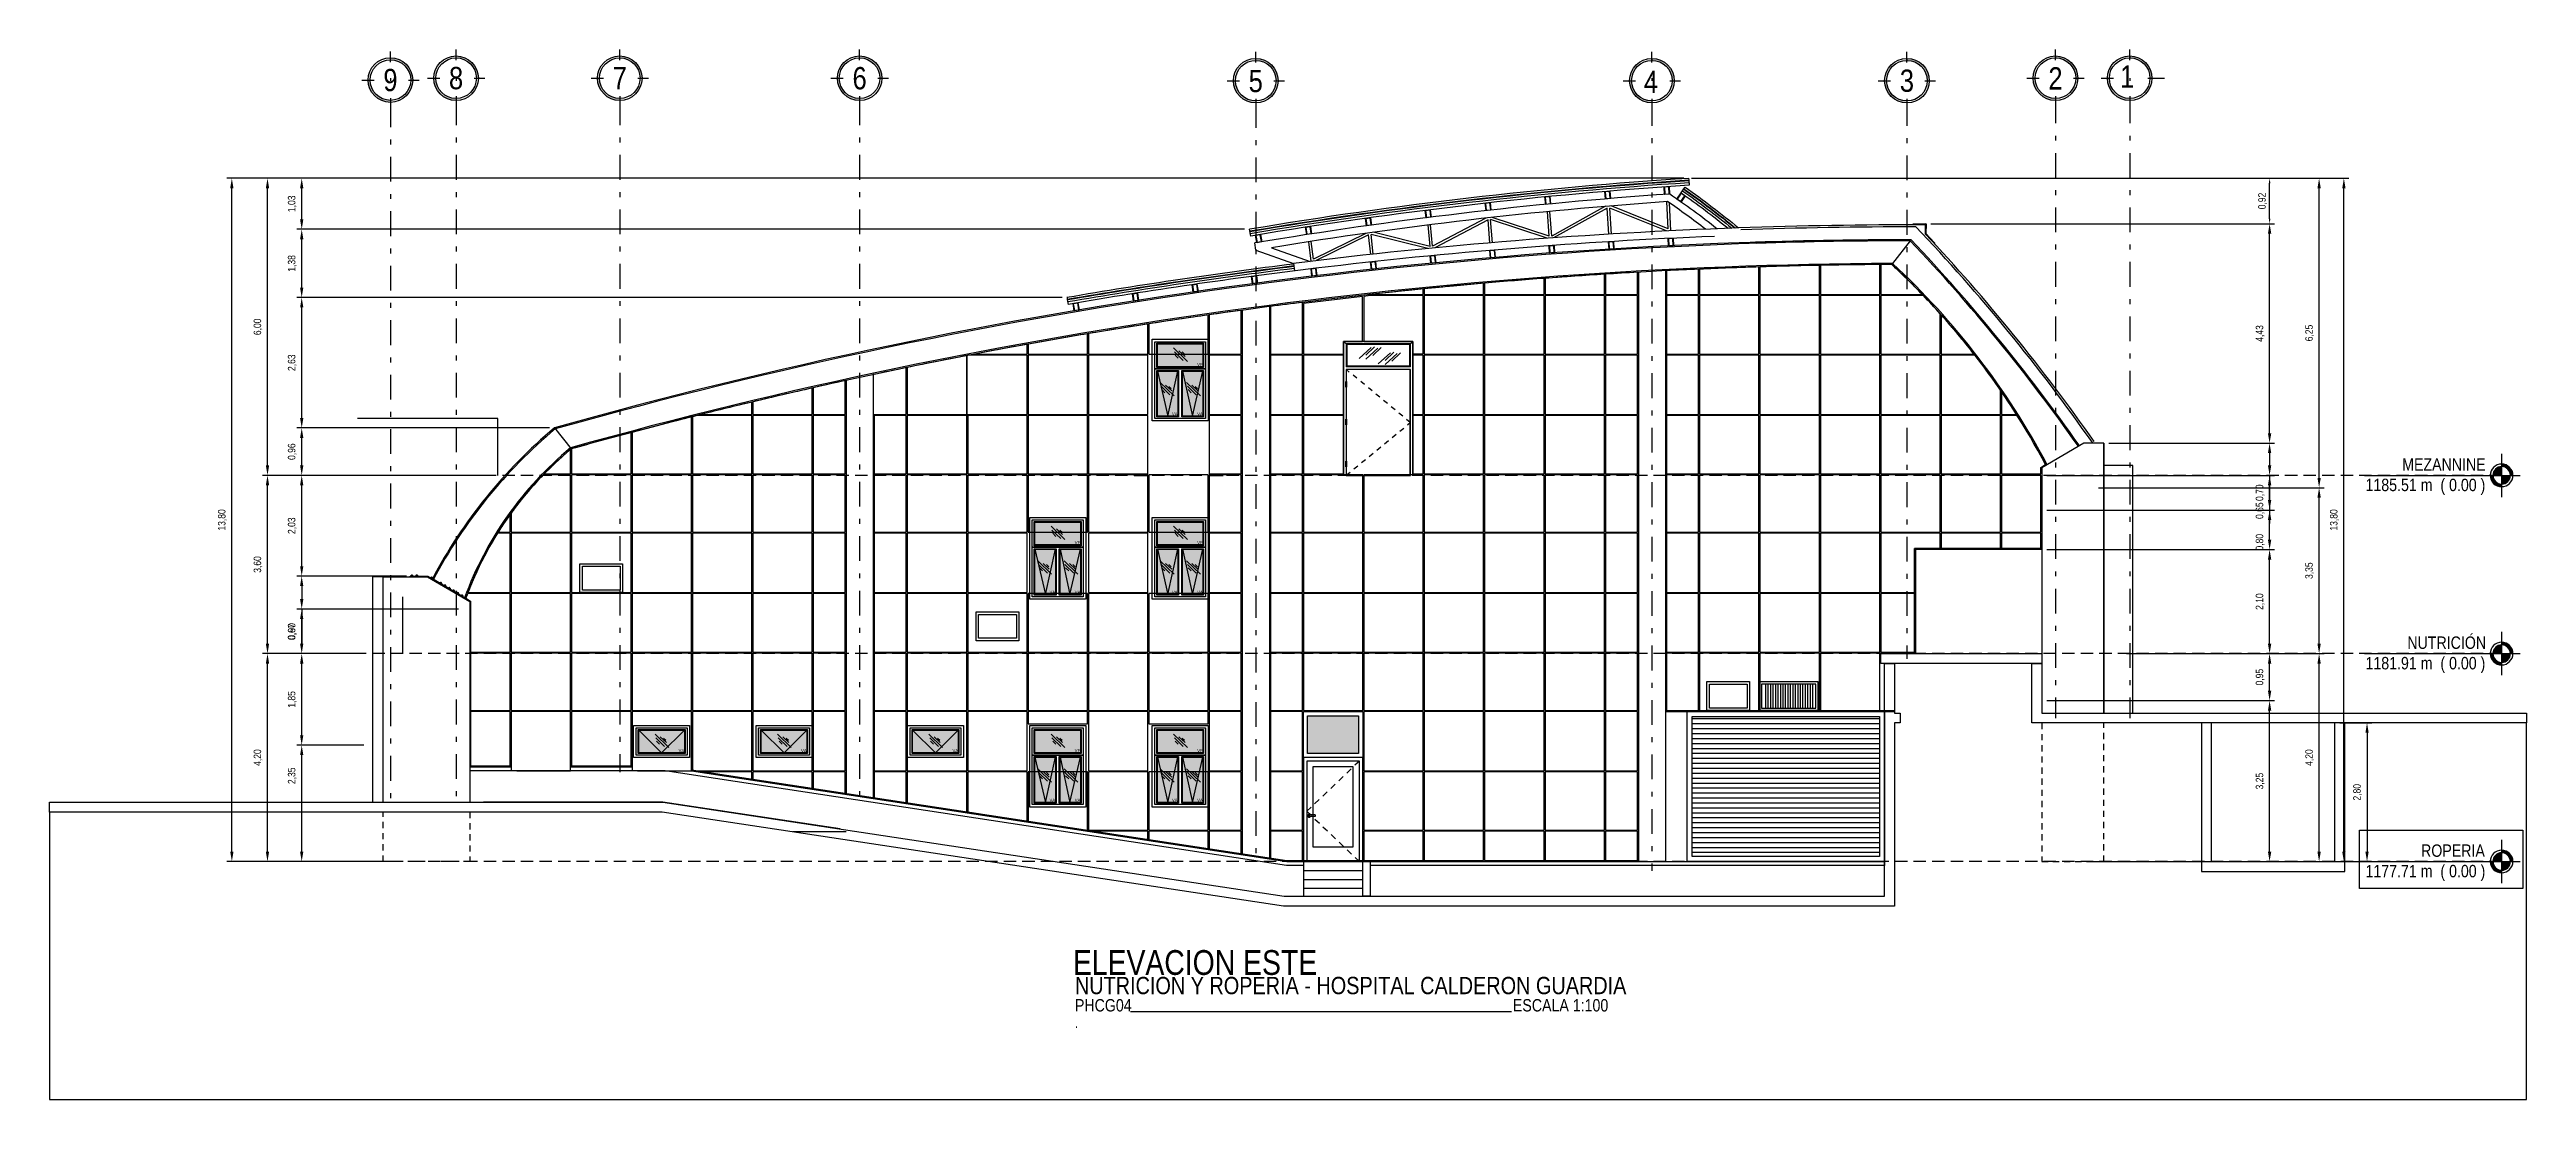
# Model space of a CAD drawing. Extents: x -133 to 84, y -2 to 88.
# Drawn here: x -129.5 to -79.5, y 45.5 to 66.7 of the extents above; entities that cross this region are included whole.
import ezdxf
from ezdxf.enums import TextEntityAlignment as Align

# ---------------------------------------------------------------- set-up
doc = ezdxf.new("R2010")
doc.units = 0
doc.header["$MEASUREMENT"] = 0
for name, pattern in [('ACAD_ISO03W100', [30, 12, -18]), ('RHCG02-4502(DOS ARA)AR-FA-003-08$0$CENTER', [2, 1.25, -0.25, 0.25, -0.25]), ('RHCG02-4502(DOS ARA)AR-FA-003-08$0$DASHDOT', [1, 0.5, -0.25, 0, -0.25]), ('RHCG02-4502(DOS ARA)AR-FA-003-08$0$HIDDEN', [0.375, 0.25, -0.125]), ('RHCG02-4502(DOS ARA)AR-FA-003-08$0$HIDDEN2', [0.1875, 0.125, -0.0625])]:
    doc.linetypes.add(name, pattern=pattern)
for name, color, linetype in [('1', 1, 'Continuous'), ('2', 2, 'Continuous'), ('251', 251, 'Continuous'), ('3', 3, 'Continuous'), ('4', 4, 'Continuous'), ('arq-louver', 1, 'Continuous'), ('arq-paredes', 4, 'Continuous'), ('arq-text-detalle de fachada', 1, 'Continuous'), ('arq-titulos @ 0.1', 5, 'Continuous'), ('arq-ventanas', 1, 'Continuous'), ('Cotas', 1, 'Continuous'), ('DISEÑO', 2, 'Continuous'), ('luminarias', 3, 'Continuous'), ('RHCG02-4502(DOS ARA)AR-FA-003-08$0$02', 2, 'Continuous'), ('RHCG02-4502(DOS ARA)AR-FA-003-08$0$03', 3, 'Continuous'), ('RHCG02-4502(DOS ARA)AR-FA-003-08$0$05', 5, 'Continuous'), ('RHCG02-4502(DOS ARA)AR-FA-003-08$0$06', 6, 'Continuous'), ('RHCG02-4502(DOS ARA)AR-FA-003-08$0$arq-cotas', 2, 'Continuous'), ('RHCG02-4502(DOS ARA)AR-FA-003-08$0$arq-ejes-circulo', 1, 'Continuous'), ('RHCG02-4502(DOS ARA)AR-FA-003-08$0$arq-ejes-principales', 1, 'RHCG02-4502(DOS ARA)AR-FA-003-08$0$DASHDOT'), ('RHCG02-4502(DOS ARA)AR-FA-003-08$0$arq-fachada', 252, 'Continuous'), ('RHCG02-4502(DOS ARA)AR-FA-003-08$0$arq-niveles', 1, 'Continuous'), ('RHCG02-4502(DOS ARA)AR-FA-003-08$0$arq-paredes', 4, 'Continuous'), ('RHCG02-4502(DOS ARA)AR-FA-003-08$0$arq-proyeccion estructura fachada', 1, 'Continuous'), ('RHCG02-4502(DOS ARA)AR-FA-003-08$0$arq-simbologia', 1, 'Continuous'), ('RHCG02-4502(DOS ARA)AR-FA-003-08$0$arq-text-ejes', 2, 'Continuous'), ('RHCG02-4502(DOS ARA)AR-FA-003-08$0$arq-text-simbologia', 3, 'Continuous'), ('RHCG02-4502(DOS ARA)AR-FA-003-08$0$DISEÑO', 2, 'Continuous'), ('RHCG02-4502(DOS ARA)AR-FA-003-08$0$L-06', 2, 'Continuous'), ('RHCG02-4502(DOS ARA)AR-FA-003-08$0$LINE', 2, 'Continuous'), ('RHCG02-4502(DOS ARA)AR-FA-003-08$0$PROYECCION', 2, 'RHCG02-4502(DOS ARA)AR-FA-003-08$0$HIDDEN2'), ('RHCG02-4502(DOS ARA)AR-FA-003-08$0$st-ejes-circulo', 1, 'Continuous'), ('RHCG02-4502(DOS ARA)AR-FA-003-08$0$st-ejes-principales', 1, 'RHCG02-4502(DOS ARA)AR-FA-003-08$0$DASHDOT')]:
    doc.layers.add(name, color=color, linetype=linetype)
doc.layers.add('RHCG02-4502(DOS ARA)AR-FA-003-08$0$01', color=1, linetype='Continuous', lineweight=25)
doc.styles.add('dape 1', font='swissck.ttf')
doc.styles.add('dape 2', font='ARIALN.TTF')
doc.styles.add('RHCG02-4502(DOS ARA)AR-FA-003-08$0$dape 2', font='ARIALN.TTF', dxfattribs={"height": 0.15})
doc.dimstyles.new('RHCG02-4502(DOS ARA)AR-FA-003-08$0$dape', dxfattribs={"dimscale": 0.05, "dimtxt": 2, "dimasz": 2, "dimexe": 1, "dimexo": 1, "dimgap": 1, "dimtad": 1, "dimzin": 1, "dimtxsty": 'RHCG02-4502(DOS ARA)AR-FA-003-08$0$dape 2', "dimcen": 30, "dimclrd": 1, "dimclre": 1, "dimclrt": 256, "dimazin": 0, "dimtfac": 1, "dimtmove": 0, "dimatfit": 3, "dimfxl": 1, "dimarcsym": 0})

msp = doc.modelspace()

# ---------------------------------------------------------------- texts
at = {"layer": 'arq-text-detalle de fachada', "char_height": 0.0623, "width": 0.00136, "attachment_point": 1, "style": 'dape 2'}
for s, insert in [('VF', (-106.355, 60.371)), ('VA', (-106.865, 59.372)), ('VA', (-106.355, 59.371)), ('VF', (-108.828, 56.771)), ('VF', (-106.355, 56.771)), ('VA', (-109.338, 55.772)), ('VA', (-108.828, 55.771)), ('VA', (-106.865, 55.772)), ('VA', (-106.355, 55.771)), ('VA', (-116.828, 52.571)), ('VA', (-114.355, 52.571)), ('VA', (-111.296, 52.571)), ('VF', (-108.828, 52.571)), ('VF', (-106.355, 52.571)), ('VA', (-109.338, 51.572)), ('VA', (-108.828, 51.571)), ('VA', (-106.865, 51.572)), ('VA', (-106.355, 51.571))]:
    msp.add_mtext(s, dxfattribs=dict(at, insert=insert))
at = {"layer": 'RHCG02-4502(DOS ARA)AR-FA-003-08$0$arq-text-ejes', "style": 'RHCG02-4502(DOS ARA)AR-FA-003-08$0$dape 2'}
for s, p in [('9', (-122.647, 66.085)), ('8', (-121.322, 66.123)), ('7', (-118.016, 66.123)), ('6', (-113.172, 66.121)), ('5', (-105.172, 66.061)), ('4', (-97.192, 66.045)), ('3', (-92.022, 66.071)), ('2', (-89.022, 66.121)), ('1', (-87.574, 66.154))]:
    msp.add_text(s, height=0.45, dxfattribs=at).set_placement(p, align=Align.MIDDLE)
at = {"layer": 'RHCG02-4502(DOS ARA)AR-FA-003-08$0$arq-text-simbologia', "style": 'RHCG02-4502(DOS ARA)AR-FA-003-08$0$dape 2'}
for s, p in [('1185.51 m  ( 0.00 )', (-82.761, 57.781)), ('MEZANNINE', (-82.02, 58.195)), ('NUTRICIÓN', (-81.916, 54.595)), ('1181.91 m  ( 0.00 )', (-82.761, 54.181)), ('ROPERIA', (-81.639, 50.395)), ('1177.71 m  ( 0.00 )', (-82.761, 49.981))]:
    msp.add_text(s, height=0.25, dxfattribs=at).set_placement(p)

# ---------------------------------------------------------------- blocks, each defined once
blk = doc.blocks.new('*D77')
at = {"layer": 'Defpoints', "color": 0}
for p in [(-125.85, 64.099), (-123.958, 64.099), (-123.958, 50.299)]:
    blk.add_point(p, dxfattribs=at)
at = {"layer": 'RHCG02-4502(DOS ARA)AR-FA-003-08$0$arq-cotas', "color": 1, "lineweight": -2}
for p, q in [((-124.058, 64.099), (-125.95, 64.099)), ((-125.85, 50.499), (-125.85, 63.899)), ((-124.058, 50.299), (-125.95, 50.299))]:
    blk.add_line(p, q, dxfattribs=at)
at = {"layer": 'RHCG02-4502(DOS ARA)AR-FA-003-08$0$arq-cotas', "color": 1}
for points in [[(-125.883, 63.899), (-125.817, 63.899), (-125.85, 64.099)], [(-125.883, 50.499), (-125.817, 50.499), (-125.85, 50.299)]]:
    blk.add_solid(points, dxfattribs=at)
at = {"layer": 'RHCG02-4502(DOS ARA)AR-FA-003-08$0$arq-cotas', "insert": (-126.04, 57.199), "char_height": 0.15, "attachment_point": 5, "rotation": 90, "style": 'RHCG02-4502(DOS ARA)AR-FA-003-08$0$dape 2'}
blk.add_mtext('13,80', dxfattribs=at)
blk = doc.blocks.new('*D78')
at = {"layer": 'Defpoints', "color": 0}
for p in [(-125.13, 64.099), (-123.958, 64.099), (-124.196, 58.099)]:
    blk.add_point(p, dxfattribs=at)
at = {"layer": 'RHCG02-4502(DOS ARA)AR-FA-003-08$0$arq-cotas', "color": 1, "lineweight": -2}
for p, q in [((-124.058, 64.099), (-125.23, 64.099)), ((-125.13, 58.299), (-125.13, 63.899)), ((-124.296, 58.099), (-125.23, 58.099))]:
    blk.add_line(p, q, dxfattribs=at)
at = {"layer": 'RHCG02-4502(DOS ARA)AR-FA-003-08$0$arq-cotas', "color": 1}
for points in [[(-125.163, 63.899), (-125.097, 63.899), (-125.13, 64.099)], [(-125.163, 58.299), (-125.097, 58.299), (-125.13, 58.099)]]:
    blk.add_solid(points, dxfattribs=at)
at = {"layer": 'RHCG02-4502(DOS ARA)AR-FA-003-08$0$arq-cotas', "insert": (-125.32, 61.099), "char_height": 0.15, "attachment_point": 5, "rotation": 90, "style": 'RHCG02-4502(DOS ARA)AR-FA-003-08$0$dape 2'}
blk.add_mtext('6,00', dxfattribs=at)
blk = doc.blocks.new('*D79')
at = {"layer": 'Defpoints', "color": 0}
for p in [(-125.13, 58.099), (-124.196, 58.099), (-124.196, 54.499)]:
    blk.add_point(p, dxfattribs=at)
at = {"layer": 'RHCG02-4502(DOS ARA)AR-FA-003-08$0$arq-cotas', "color": 1, "lineweight": -2}
for p, q in [((-124.296, 58.099), (-125.23, 58.099)), ((-125.13, 54.699), (-125.13, 57.899)), ((-124.296, 54.499), (-125.23, 54.499))]:
    blk.add_line(p, q, dxfattribs=at)
at = {"layer": 'RHCG02-4502(DOS ARA)AR-FA-003-08$0$arq-cotas', "color": 1}
for points in [[(-125.163, 57.899), (-125.097, 57.899), (-125.13, 58.099)], [(-125.163, 54.699), (-125.097, 54.699), (-125.13, 54.499)]]:
    blk.add_solid(points, dxfattribs=at)
at = {"layer": 'RHCG02-4502(DOS ARA)AR-FA-003-08$0$arq-cotas', "insert": (-125.32, 56.299), "char_height": 0.15, "attachment_point": 5, "rotation": 90, "style": 'RHCG02-4502(DOS ARA)AR-FA-003-08$0$dape 2'}
blk.add_mtext('3,60', dxfattribs=at)
blk = doc.blocks.new('*D80')
at = {"layer": 'Defpoints', "color": 0}
for p in [(-125.13, 54.499), (-123.061, 54.499), (-123.958, 50.299)]:
    blk.add_point(p, dxfattribs=at)
at = {"layer": 'RHCG02-4502(DOS ARA)AR-FA-003-08$0$arq-cotas', "color": 1, "lineweight": -2}
for p, q in [((-123.161, 54.499), (-125.23, 54.499)), ((-125.13, 50.499), (-125.13, 54.299)), ((-124.058, 50.299), (-125.23, 50.299))]:
    blk.add_line(p, q, dxfattribs=at)
at = {"layer": 'RHCG02-4502(DOS ARA)AR-FA-003-08$0$arq-cotas', "color": 1}
for points in [[(-125.163, 54.299), (-125.097, 54.299), (-125.13, 54.499)], [(-125.163, 50.499), (-125.097, 50.499), (-125.13, 50.299)]]:
    blk.add_solid(points, dxfattribs=at)
at = {"layer": 'RHCG02-4502(DOS ARA)AR-FA-003-08$0$arq-cotas', "insert": (-125.32, 52.399), "char_height": 0.15, "attachment_point": 5, "rotation": 90, "style": 'RHCG02-4502(DOS ARA)AR-FA-003-08$0$dape 2'}
blk.add_mtext('4,20', dxfattribs=at)
blk = doc.blocks.new('*D81')
at = {"layer": 'Defpoints', "color": 0}
for p in [(-124.439, 64.099), (-96.425, 64.099), (-105.297, 63.069)]:
    blk.add_point(p, dxfattribs=at)
at = {"layer": 'RHCG02-4502(DOS ARA)AR-FA-003-08$0$arq-cotas', "color": 1, "lineweight": -2}
for p, q in [((-96.525, 64.099), (-124.539, 64.099)), ((-124.439, 63.269), (-124.439, 63.899)), ((-105.397, 63.069), (-124.539, 63.069))]:
    blk.add_line(p, q, dxfattribs=at)
at = {"layer": 'RHCG02-4502(DOS ARA)AR-FA-003-08$0$arq-cotas', "color": 1}
for points in [[(-124.472, 63.899), (-124.406, 63.899), (-124.439, 64.099)], [(-124.472, 63.269), (-124.406, 63.269), (-124.439, 63.069)]]:
    blk.add_solid(points, dxfattribs=at)
at = {"layer": 'RHCG02-4502(DOS ARA)AR-FA-003-08$0$arq-cotas', "insert": (-124.629, 63.584), "char_height": 0.15, "attachment_point": 5, "rotation": 90, "style": 'RHCG02-4502(DOS ARA)AR-FA-003-08$0$dape 2'}
blk.add_mtext('1,03', dxfattribs=at)
blk = doc.blocks.new('*D82')
at = {"layer": 'Defpoints', "color": 0}
for p in [(-124.439, 63.069), (-105.297, 63.069), (-108.984, 61.691)]:
    blk.add_point(p, dxfattribs=at)
at = {"layer": 'RHCG02-4502(DOS ARA)AR-FA-003-08$0$arq-cotas', "color": 1, "lineweight": -2}
for p, q in [((-105.397, 63.069), (-124.539, 63.069)), ((-124.439, 61.891), (-124.439, 62.869)), ((-109.084, 61.691), (-124.539, 61.691))]:
    blk.add_line(p, q, dxfattribs=at)
at = {"layer": 'RHCG02-4502(DOS ARA)AR-FA-003-08$0$arq-cotas', "color": 1}
for points in [[(-124.472, 62.869), (-124.406, 62.869), (-124.439, 63.069)], [(-124.472, 61.891), (-124.406, 61.891), (-124.439, 61.691)]]:
    blk.add_solid(points, dxfattribs=at)
at = {"layer": 'RHCG02-4502(DOS ARA)AR-FA-003-08$0$arq-cotas', "insert": (-124.629, 62.38), "char_height": 0.15, "attachment_point": 5, "rotation": 90, "style": 'RHCG02-4502(DOS ARA)AR-FA-003-08$0$dape 2'}
blk.add_mtext('1,38', dxfattribs=at)
blk = doc.blocks.new('*D83')
at = {"layer": 'Defpoints', "color": 0}
for p in [(-124.439, 59.056), (-119.333, 59.056), (-120.479, 58.099)]:
    blk.add_point(p, dxfattribs=at)
at = {"layer": 'RHCG02-4502(DOS ARA)AR-FA-003-08$0$arq-cotas', "color": 1, "lineweight": -2}
for p, q in [((-119.433, 59.056), (-124.539, 59.056)), ((-124.439, 58.299), (-124.439, 58.856)), ((-120.579, 58.099), (-124.539, 58.099))]:
    blk.add_line(p, q, dxfattribs=at)
at = {"layer": 'RHCG02-4502(DOS ARA)AR-FA-003-08$0$arq-cotas', "color": 1}
for points in [[(-124.472, 58.856), (-124.406, 58.856), (-124.439, 59.056)], [(-124.472, 58.299), (-124.406, 58.299), (-124.439, 58.099)]]:
    blk.add_solid(points, dxfattribs=at)
at = {"layer": 'RHCG02-4502(DOS ARA)AR-FA-003-08$0$arq-cotas', "insert": (-124.629, 58.578), "char_height": 0.15, "attachment_point": 5, "rotation": 90, "style": 'RHCG02-4502(DOS ARA)AR-FA-003-08$0$dape 2'}
blk.add_mtext('0,96', dxfattribs=at)
blk = doc.blocks.new('*D84')
at = {"layer": 'Defpoints', "color": 0}
for p in [(-124.439, 58.099), (-121.053, 58.099), (-122.221, 56.065)]:
    blk.add_point(p, dxfattribs=at)
at = {"layer": 'RHCG02-4502(DOS ARA)AR-FA-003-08$0$arq-cotas', "color": 1, "lineweight": -2}
for p, q in [((-121.153, 58.099), (-124.539, 58.099)), ((-124.439, 56.265), (-124.439, 57.899)), ((-122.321, 56.065), (-124.539, 56.065))]:
    blk.add_line(p, q, dxfattribs=at)
at = {"layer": 'RHCG02-4502(DOS ARA)AR-FA-003-08$0$arq-cotas', "color": 1}
for points in [[(-124.472, 57.899), (-124.406, 57.899), (-124.439, 58.099)], [(-124.472, 56.265), (-124.406, 56.265), (-124.439, 56.065)]]:
    blk.add_solid(points, dxfattribs=at)
at = {"layer": 'RHCG02-4502(DOS ARA)AR-FA-003-08$0$arq-cotas', "insert": (-124.629, 57.082), "char_height": 0.15, "attachment_point": 5, "rotation": 90, "style": 'RHCG02-4502(DOS ARA)AR-FA-003-08$0$dape 2'}
blk.add_mtext('2,03', dxfattribs=at)
blk = doc.blocks.new('*D85')
at = {"layer": 'Defpoints', "color": 0}
for p in [(-124.439, 56.065), (-122.221, 56.065), (-122.45, 55.399)]:
    blk.add_point(p, dxfattribs=at)
at = {"layer": 'RHCG02-4502(DOS ARA)AR-FA-003-08$0$arq-cotas', "color": 1, "lineweight": -2}
for p, q in [((-122.321, 56.065), (-124.539, 56.065)), ((-124.439, 55.865), (-124.439, 55.599)), ((-122.55, 55.399), (-124.539, 55.399)), ((-124.439, 55.399), (-124.439, 54.679))]:
    blk.add_line(p, q, dxfattribs=at)
at = {"layer": 'RHCG02-4502(DOS ARA)AR-FA-003-08$0$arq-cotas', "color": 1}
for points in [[(-124.472, 55.865), (-124.406, 55.865), (-124.439, 56.065)], [(-124.472, 55.599), (-124.406, 55.599), (-124.439, 55.399)]]:
    blk.add_solid(points, dxfattribs=at)
at = {"layer": 'RHCG02-4502(DOS ARA)AR-FA-003-08$0$arq-cotas', "insert": (-124.629, 54.939), "char_height": 0.15, "attachment_point": 5, "rotation": 90, "style": 'RHCG02-4502(DOS ARA)AR-FA-003-08$0$dape 2'}
blk.add_mtext('0,67', dxfattribs=at)
blk = doc.blocks.new('*D86')
at = {"layer": 'Defpoints', "color": 0}
for p in [(-124.439, 55.399), (-121.174, 55.399), (-123.061, 54.499)]:
    blk.add_point(p, dxfattribs=at)
at = {"layer": 'RHCG02-4502(DOS ARA)AR-FA-003-08$0$arq-cotas', "color": 1, "lineweight": -2}
for p, q in [((-121.274, 55.399), (-124.539, 55.399)), ((-124.439, 54.699), (-124.439, 55.199)), ((-123.161, 54.499), (-124.539, 54.499))]:
    blk.add_line(p, q, dxfattribs=at)
at = {"layer": 'RHCG02-4502(DOS ARA)AR-FA-003-08$0$arq-cotas', "color": 1}
for points in [[(-124.472, 55.199), (-124.406, 55.199), (-124.439, 55.399)], [(-124.472, 54.699), (-124.406, 54.699), (-124.439, 54.499)]]:
    blk.add_solid(points, dxfattribs=at)
at = {"layer": 'RHCG02-4502(DOS ARA)AR-FA-003-08$0$arq-cotas', "insert": (-124.629, 54.949), "char_height": 0.15, "attachment_point": 5, "rotation": 90, "style": 'RHCG02-4502(DOS ARA)AR-FA-003-08$0$dape 2'}
blk.add_mtext('0,90', dxfattribs=at)
blk = doc.blocks.new('*D87')
at = {"layer": 'Defpoints', "color": 0}
for p in [(-124.439, 54.499), (-123.061, 54.499), (-123.082, 52.649)]:
    blk.add_point(p, dxfattribs=at)
at = {"layer": 'RHCG02-4502(DOS ARA)AR-FA-003-08$0$arq-cotas', "color": 1, "lineweight": -2}
for p, q in [((-123.161, 54.499), (-124.539, 54.499)), ((-124.439, 52.849), (-124.439, 54.299)), ((-123.182, 52.649), (-124.539, 52.649))]:
    blk.add_line(p, q, dxfattribs=at)
at = {"layer": 'RHCG02-4502(DOS ARA)AR-FA-003-08$0$arq-cotas', "color": 1}
for points in [[(-124.472, 54.299), (-124.406, 54.299), (-124.439, 54.499)], [(-124.472, 52.849), (-124.406, 52.849), (-124.439, 52.649)]]:
    blk.add_solid(points, dxfattribs=at)
at = {"layer": 'RHCG02-4502(DOS ARA)AR-FA-003-08$0$arq-cotas', "insert": (-124.629, 53.574), "char_height": 0.15, "attachment_point": 5, "rotation": 90, "style": 'RHCG02-4502(DOS ARA)AR-FA-003-08$0$dape 2'}
blk.add_mtext('1,85', dxfattribs=at)
blk = doc.blocks.new('*D88')
at = {"layer": 'Defpoints', "color": 0}
for p in [(-124.439, 52.649), (-123.082, 52.649), (-122.297, 50.299)]:
    blk.add_point(p, dxfattribs=at)
at = {"layer": 'RHCG02-4502(DOS ARA)AR-FA-003-08$0$arq-cotas', "color": 1, "lineweight": -2}
for p, q in [((-123.182, 52.649), (-124.539, 52.649)), ((-124.439, 50.499), (-124.439, 52.449)), ((-122.397, 50.299), (-124.539, 50.299))]:
    blk.add_line(p, q, dxfattribs=at)
at = {"layer": 'RHCG02-4502(DOS ARA)AR-FA-003-08$0$arq-cotas', "color": 1}
for points in [[(-124.472, 52.449), (-124.406, 52.449), (-124.439, 52.649)], [(-124.472, 50.499), (-124.406, 50.499), (-124.439, 50.299)]]:
    blk.add_solid(points, dxfattribs=at)
at = {"layer": 'RHCG02-4502(DOS ARA)AR-FA-003-08$0$arq-cotas', "insert": (-124.629, 52.032), "char_height": 0.15, "attachment_point": 5, "rotation": 90, "style": 'RHCG02-4502(DOS ARA)AR-FA-003-08$0$dape 2'}
blk.add_mtext('2,35', dxfattribs=at)
blk = doc.blocks.new('*D89')
at = {"layer": 'Defpoints', "color": 0}
for p in [(-87.497, 64.099), (-83.198, 64.099), (-88.477, 50.299)]:
    blk.add_point(p, dxfattribs=at)
at = {"layer": 'RHCG02-4502(DOS ARA)AR-FA-003-08$0$arq-cotas', "color": 1, "lineweight": -2}
for p, q in [((-87.397, 64.099), (-83.098, 64.099)), ((-83.198, 50.499), (-83.198, 63.899)), ((-88.377, 50.299), (-83.098, 50.299))]:
    blk.add_line(p, q, dxfattribs=at)
at = {"layer": 'RHCG02-4502(DOS ARA)AR-FA-003-08$0$arq-cotas', "color": 1}
for points in [[(-83.231, 63.899), (-83.164, 63.899), (-83.198, 64.099)], [(-83.231, 50.499), (-83.164, 50.499), (-83.198, 50.299)]]:
    blk.add_solid(points, dxfattribs=at)
at = {"layer": 'RHCG02-4502(DOS ARA)AR-FA-003-08$0$arq-cotas', "insert": (-83.388, 57.199), "char_height": 0.15, "attachment_point": 5, "rotation": 90, "style": 'RHCG02-4502(DOS ARA)AR-FA-003-08$0$dape 2'}
blk.add_mtext('13,80', dxfattribs=at)
blk = doc.blocks.new('*D90')
at = {"layer": 'Defpoints', "color": 0}
for p in [(-87.497, 64.099), (-83.698, 64.099), (-88.25, 57.849)]:
    blk.add_point(p, dxfattribs=at)
at = {"layer": 'RHCG02-4502(DOS ARA)AR-FA-003-08$0$arq-cotas', "color": 1, "lineweight": -2}
for p, q in [((-87.397, 64.099), (-83.598, 64.099)), ((-83.698, 58.049), (-83.698, 63.899)), ((-88.15, 57.849), (-83.598, 57.849))]:
    blk.add_line(p, q, dxfattribs=at)
at = {"layer": 'RHCG02-4502(DOS ARA)AR-FA-003-08$0$arq-cotas', "color": 1}
for points in [[(-83.731, 63.899), (-83.664, 63.899), (-83.698, 64.099)], [(-83.731, 58.049), (-83.664, 58.049), (-83.698, 57.849)]]:
    blk.add_solid(points, dxfattribs=at)
at = {"layer": 'RHCG02-4502(DOS ARA)AR-FA-003-08$0$arq-cotas', "insert": (-83.888, 60.974), "char_height": 0.15, "attachment_point": 5, "rotation": 90, "style": 'RHCG02-4502(DOS ARA)AR-FA-003-08$0$dape 2'}
blk.add_mtext('6,25', dxfattribs=at)
blk = doc.blocks.new('*D91')
at = {"layer": 'Defpoints', "color": 0}
for p in [(-88.25, 57.849), (-83.698, 57.849), (-87.689, 54.499)]:
    blk.add_point(p, dxfattribs=at)
at = {"layer": 'RHCG02-4502(DOS ARA)AR-FA-003-08$0$arq-cotas', "color": 1, "lineweight": -2}
for p, q in [((-88.15, 57.849), (-83.598, 57.849)), ((-83.698, 54.699), (-83.698, 57.649)), ((-87.589, 54.499), (-83.598, 54.499))]:
    blk.add_line(p, q, dxfattribs=at)
at = {"layer": 'RHCG02-4502(DOS ARA)AR-FA-003-08$0$arq-cotas', "color": 1}
for points in [[(-83.731, 57.649), (-83.664, 57.649), (-83.698, 57.849)], [(-83.731, 54.699), (-83.664, 54.699), (-83.698, 54.499)]]:
    blk.add_solid(points, dxfattribs=at)
at = {"layer": 'RHCG02-4502(DOS ARA)AR-FA-003-08$0$arq-cotas', "insert": (-83.888, 56.174), "char_height": 0.15, "attachment_point": 5, "rotation": 90, "style": 'RHCG02-4502(DOS ARA)AR-FA-003-08$0$dape 2'}
blk.add_mtext('3,35', dxfattribs=at)
blk = doc.blocks.new('*D92')
at = {"layer": 'Defpoints', "color": 0}
for p in [(-87.689, 54.499), (-83.698, 54.499), (-88.477, 50.299)]:
    blk.add_point(p, dxfattribs=at)
at = {"layer": 'RHCG02-4502(DOS ARA)AR-FA-003-08$0$arq-cotas', "color": 1, "lineweight": -2}
for p, q in [((-87.589, 54.499), (-83.598, 54.499)), ((-83.698, 50.499), (-83.698, 54.299)), ((-88.377, 50.299), (-83.598, 50.299))]:
    blk.add_line(p, q, dxfattribs=at)
at = {"layer": 'RHCG02-4502(DOS ARA)AR-FA-003-08$0$arq-cotas', "color": 1}
for points in [[(-83.731, 54.299), (-83.664, 54.299), (-83.698, 54.499)], [(-83.731, 50.499), (-83.664, 50.499), (-83.698, 50.299)]]:
    blk.add_solid(points, dxfattribs=at)
at = {"layer": 'RHCG02-4502(DOS ARA)AR-FA-003-08$0$arq-cotas', "insert": (-83.888, 52.399), "char_height": 0.15, "attachment_point": 5, "rotation": 90, "style": 'RHCG02-4502(DOS ARA)AR-FA-003-08$0$dape 2'}
blk.add_mtext('4,20', dxfattribs=at)
blk = doc.blocks.new('*D93')
at = {"layer": 'Defpoints', "color": 0}
for p in [(-91.636, 63.182), (-84.698, 63.182), (-88.047, 58.749)]:
    blk.add_point(p, dxfattribs=at)
at = {"layer": 'RHCG02-4502(DOS ARA)AR-FA-003-08$0$arq-cotas', "color": 1, "lineweight": -2}
for p, q in [((-91.536, 63.182), (-84.598, 63.182)), ((-84.698, 58.949), (-84.698, 62.982)), ((-87.947, 58.749), (-84.598, 58.749))]:
    blk.add_line(p, q, dxfattribs=at)
at = {"layer": 'RHCG02-4502(DOS ARA)AR-FA-003-08$0$arq-cotas', "color": 1}
for points in [[(-84.731, 62.982), (-84.664, 62.982), (-84.698, 63.182)], [(-84.731, 58.949), (-84.664, 58.949), (-84.698, 58.749)]]:
    blk.add_solid(points, dxfattribs=at)
at = {"layer": 'RHCG02-4502(DOS ARA)AR-FA-003-08$0$arq-cotas', "insert": (-84.888, 60.965), "char_height": 0.15, "attachment_point": 5, "rotation": 90, "style": 'RHCG02-4502(DOS ARA)AR-FA-003-08$0$dape 2'}
blk.add_mtext('4,43', dxfattribs=at)
blk = doc.blocks.new('*D94')
at = {"layer": 'Defpoints', "color": 0}
for p in [(-88.047, 58.749), (-84.698, 58.749), (-89.297, 58.099)]:
    blk.add_point(p, dxfattribs=at)
at = {"layer": 'RHCG02-4502(DOS ARA)AR-FA-003-08$0$arq-cotas', "color": 1, "lineweight": -2}
for p, q in [((-87.947, 58.749), (-84.598, 58.749)), ((-84.698, 58.549), (-84.698, 58.299)), ((-89.197, 58.099), (-84.598, 58.099)), ((-84.698, 58.099), (-84.698, 57.126))]:
    blk.add_line(p, q, dxfattribs=at)
at = {"layer": 'RHCG02-4502(DOS ARA)AR-FA-003-08$0$arq-cotas', "color": 1}
for points in [[(-84.731, 58.549), (-84.664, 58.549), (-84.698, 58.749)], [(-84.731, 58.299), (-84.664, 58.299), (-84.698, 58.099)]]:
    blk.add_solid(points, dxfattribs=at)
at = {"layer": 'RHCG02-4502(DOS ARA)AR-FA-003-08$0$arq-cotas', "insert": (-84.888, 57.386), "char_height": 0.15, "attachment_point": 5, "rotation": 90, "style": 'RHCG02-4502(DOS ARA)AR-FA-003-08$0$dape 2'}
blk.add_mtext('0,65', dxfattribs=at)
blk = doc.blocks.new('*D95')
at = {"layer": 'Defpoints', "color": 0}
for p in [(-89.297, 58.099), (-84.698, 58.099), (-89.152, 57.399)]:
    blk.add_point(p, dxfattribs=at)
at = {"layer": 'RHCG02-4502(DOS ARA)AR-FA-003-08$0$arq-cotas', "color": 1, "lineweight": -2}
for p, q in [((-89.197, 58.099), (-84.598, 58.099)), ((-84.698, 57.599), (-84.698, 57.899)), ((-89.052, 57.399), (-84.598, 57.399))]:
    blk.add_line(p, q, dxfattribs=at)
at = {"layer": 'RHCG02-4502(DOS ARA)AR-FA-003-08$0$arq-cotas', "color": 1}
for points in [[(-84.731, 57.899), (-84.664, 57.899), (-84.698, 58.099)], [(-84.731, 57.599), (-84.664, 57.599), (-84.698, 57.399)]]:
    blk.add_solid(points, dxfattribs=at)
at = {"layer": 'RHCG02-4502(DOS ARA)AR-FA-003-08$0$arq-cotas', "insert": (-84.888, 57.749), "char_height": 0.15, "attachment_point": 5, "rotation": 90, "style": 'RHCG02-4502(DOS ARA)AR-FA-003-08$0$dape 2'}
blk.add_mtext('0,70', dxfattribs=at)
blk = doc.blocks.new('*D96')
at = {"layer": 'Defpoints', "color": 0}
for p in [(-89.297, 57.399), (-84.698, 57.399), (-88.245, 56.599)]:
    blk.add_point(p, dxfattribs=at)
at = {"layer": 'RHCG02-4502(DOS ARA)AR-FA-003-08$0$arq-cotas', "color": 1, "lineweight": -2}
for p, q in [((-89.197, 57.399), (-84.598, 57.399)), ((-84.698, 56.799), (-84.698, 57.199)), ((-88.145, 56.599), (-84.598, 56.599))]:
    blk.add_line(p, q, dxfattribs=at)
at = {"layer": 'RHCG02-4502(DOS ARA)AR-FA-003-08$0$arq-cotas', "color": 1}
for points in [[(-84.731, 57.199), (-84.664, 57.199), (-84.698, 57.399)], [(-84.731, 56.799), (-84.664, 56.799), (-84.698, 56.599)]]:
    blk.add_solid(points, dxfattribs=at)
at = {"layer": 'RHCG02-4502(DOS ARA)AR-FA-003-08$0$arq-cotas', "insert": (-84.888, 56.749), "char_height": 0.15, "attachment_point": 5, "rotation": 90, "style": 'RHCG02-4502(DOS ARA)AR-FA-003-08$0$dape 2'}
blk.add_mtext('0,80', dxfattribs=at)
blk = doc.blocks.new('*D97')
at = {"layer": 'Defpoints', "color": 0}
for p in [(-89.297, 56.599), (-84.698, 56.599), (-87.647, 54.499)]:
    blk.add_point(p, dxfattribs=at)
at = {"layer": 'RHCG02-4502(DOS ARA)AR-FA-003-08$0$arq-cotas', "color": 1, "lineweight": -2}
for p, q in [((-89.197, 56.599), (-84.598, 56.599)), ((-84.698, 54.699), (-84.698, 56.399)), ((-87.547, 54.499), (-84.598, 54.499))]:
    blk.add_line(p, q, dxfattribs=at)
at = {"layer": 'RHCG02-4502(DOS ARA)AR-FA-003-08$0$arq-cotas', "color": 1}
for points in [[(-84.731, 56.399), (-84.664, 56.399), (-84.698, 56.599)], [(-84.731, 54.699), (-84.664, 54.699), (-84.698, 54.499)]]:
    blk.add_solid(points, dxfattribs=at)
at = {"layer": 'RHCG02-4502(DOS ARA)AR-FA-003-08$0$arq-cotas', "insert": (-84.888, 55.549), "char_height": 0.15, "attachment_point": 5, "rotation": 90, "style": 'RHCG02-4502(DOS ARA)AR-FA-003-08$0$dape 2'}
blk.add_mtext('2,10', dxfattribs=at)
blk = doc.blocks.new('*D98')
at = {"layer": 'Defpoints', "color": 0}
for p in [(-87.647, 54.499), (-84.698, 54.499), (-89.297, 53.549)]:
    blk.add_point(p, dxfattribs=at)
at = {"layer": 'RHCG02-4502(DOS ARA)AR-FA-003-08$0$arq-cotas', "color": 1, "lineweight": -2}
for p, q in [((-87.547, 54.499), (-84.598, 54.499)), ((-84.698, 53.749), (-84.698, 54.299)), ((-89.197, 53.549), (-84.598, 53.549))]:
    blk.add_line(p, q, dxfattribs=at)
at = {"layer": 'RHCG02-4502(DOS ARA)AR-FA-003-08$0$arq-cotas', "color": 1}
for points in [[(-84.731, 54.299), (-84.664, 54.299), (-84.698, 54.499)], [(-84.731, 53.749), (-84.664, 53.749), (-84.698, 53.549)]]:
    blk.add_solid(points, dxfattribs=at)
at = {"layer": 'RHCG02-4502(DOS ARA)AR-FA-003-08$0$arq-cotas', "insert": (-84.888, 54.024), "char_height": 0.15, "attachment_point": 5, "rotation": 90, "style": 'RHCG02-4502(DOS ARA)AR-FA-003-08$0$dape 2'}
blk.add_mtext('0,95', dxfattribs=at)
blk = doc.blocks.new('*D99')
at = {"layer": 'Defpoints', "color": 0}
for p in [(-89.297, 53.549), (-84.698, 53.549), (-88.477, 50.299)]:
    blk.add_point(p, dxfattribs=at)
at = {"layer": 'RHCG02-4502(DOS ARA)AR-FA-003-08$0$arq-cotas', "color": 1, "lineweight": -2}
for p, q in [((-89.197, 53.549), (-84.598, 53.549)), ((-84.698, 50.499), (-84.698, 53.349)), ((-88.377, 50.299), (-84.598, 50.299))]:
    blk.add_line(p, q, dxfattribs=at)
at = {"layer": 'RHCG02-4502(DOS ARA)AR-FA-003-08$0$arq-cotas', "color": 1}
for points in [[(-84.731, 53.349), (-84.664, 53.349), (-84.698, 53.549)], [(-84.731, 50.499), (-84.664, 50.499), (-84.698, 50.299)]]:
    blk.add_solid(points, dxfattribs=at)
at = {"layer": 'RHCG02-4502(DOS ARA)AR-FA-003-08$0$arq-cotas', "insert": (-84.888, 51.924), "char_height": 0.15, "attachment_point": 5, "rotation": 90, "style": 'RHCG02-4502(DOS ARA)AR-FA-003-08$0$dape 2'}
blk.add_mtext('3,25', dxfattribs=at)
blk = doc.blocks.new('*D100')
at = {"layer": 'Defpoints', "color": 0}
for p in [(-96.425, 64.099), (-84.698, 64.099), (-91.536, 63.182)]:
    blk.add_point(p, dxfattribs=at)
at = {"layer": 'RHCG02-4502(DOS ARA)AR-FA-003-08$0$arq-cotas', "color": 1, "lineweight": -2}
for p, q in [((-96.375, 64.099), (-84.648, 64.099)), ((-84.698, 63.282), (-84.698, 63.999)), ((-91.486, 63.182), (-84.648, 63.182))]:
    blk.add_line(p, q, dxfattribs=at)
at = {"layer": 'RHCG02-4502(DOS ARA)AR-FA-003-08$0$arq-cotas', "color": 1}
for points in [[(-84.714, 63.999), (-84.681, 63.999), (-84.698, 64.099)], [(-84.714, 63.282), (-84.681, 63.282), (-84.698, 63.182)]]:
    blk.add_solid(points, dxfattribs=at)
at = {"layer": 'RHCG02-4502(DOS ARA)AR-FA-003-08$0$arq-cotas', "insert": (-84.838, 63.641), "char_height": 0.15, "attachment_point": 5, "rotation": 90, "style": 'RHCG02-4502(DOS ARA)AR-FA-003-08$0$dape 2'}
blk.add_mtext('0,92', dxfattribs=at)
blk = doc.blocks.new('*D101')
at = {"layer": 'Defpoints', "color": 0}
for p in [(-124.439, 61.691), (-112.183, 61.691), (-119.333, 59.056)]:
    blk.add_point(p, dxfattribs=at)
at = {"layer": 'RHCG02-4502(DOS ARA)AR-FA-003-08$0$arq-cotas', "color": 1, "lineweight": -2}
for p, q in [((-112.283, 61.691), (-124.539, 61.691)), ((-124.439, 59.256), (-124.439, 61.491)), ((-119.433, 59.056), (-124.539, 59.056))]:
    blk.add_line(p, q, dxfattribs=at)
at = {"layer": 'RHCG02-4502(DOS ARA)AR-FA-003-08$0$arq-cotas', "color": 1}
for points in [[(-124.472, 61.491), (-124.406, 61.491), (-124.439, 61.691)], [(-124.472, 59.256), (-124.406, 59.256), (-124.439, 59.056)]]:
    blk.add_solid(points, dxfattribs=at)
at = {"layer": 'RHCG02-4502(DOS ARA)AR-FA-003-08$0$arq-cotas', "insert": (-124.629, 60.374), "char_height": 0.15, "attachment_point": 5, "rotation": 90, "style": 'RHCG02-4502(DOS ARA)AR-FA-003-08$0$dape 2'}
blk.add_mtext('2,63', dxfattribs=at)
blk = doc.blocks.new('*D102')
at = {"layer": 'Defpoints', "color": 0}
for p in [(-83.38, 53.099), (-83.38, 50.299), (-82.73, 50.299)]:
    blk.add_point(p, dxfattribs=at)
at = {"layer": 'RHCG02-4502(DOS ARA)AR-FA-003-08$0$arq-cotas', "color": 1, "lineweight": -2}
for p, q in [((-83.28, 53.099), (-82.63, 53.099)), ((-82.73, 52.899), (-82.73, 50.499)), ((-83.28, 50.299), (-82.63, 50.299))]:
    blk.add_line(p, q, dxfattribs=at)
at = {"layer": 'RHCG02-4502(DOS ARA)AR-FA-003-08$0$arq-cotas', "color": 1}
for points in [[(-82.763, 52.899), (-82.697, 52.899), (-82.73, 53.099)], [(-82.763, 50.499), (-82.697, 50.499), (-82.73, 50.299)]]:
    blk.add_solid(points, dxfattribs=at)
at = {"layer": 'RHCG02-4502(DOS ARA)AR-FA-003-08$0$arq-cotas', "insert": (-82.92, 51.699), "char_height": 0.15, "attachment_point": 5, "rotation": 90, "style": 'RHCG02-4502(DOS ARA)AR-FA-003-08$0$dape 2'}
blk.add_mtext('2,80', dxfattribs=at)
blk = doc.blocks.new('RHCG02-4502(DOS ARA)AR-FA-003-08$0$A$C26084524')
at = {"layer": 'RHCG02-4502(DOS ARA)AR-FA-003-08$0$L-06', "color": 1}
for points in [[(0, 0.15), (0, 0), (0.1, 0), (0.1, 0.15)], [(0.005, 0.145), (0.095, 0.145), (0.095, 0.005), (0.005, 0.005)]]:
    blk.add_lwpolyline(points, close=True, dxfattribs=at)
blk = doc.blocks.new('RHCG02-4502(DOS ARA)AR-FA-003-08$0$Tornillo E')
blk.add_lwpolyline([(-0.681, -24.209), (-0.643, -24.209), (-0.643, -24.228), (-0.681, -24.228)], close=True)
for points in [[(-0.681, -24.224), (-0.681, -24.213, -0.414214), (-0.677, -24.209), (-0.675, -24.209, -0.414214), (-0.671, -24.213), (-0.671, -24.224, -0.414214), (-0.675, -24.228), (-0.677, -24.228, -0.414214), (-0.681, -24.224, -1)], [(-0.671, -24.224), (-0.671, -24.213, -0.414214), (-0.667, -24.209), (-0.657, -24.209, -0.394946), (-0.653, -24.213), (-0.653, -24.224, -0.414214), (-0.657, -24.228), (-0.667, -24.228, -0.413175), (-0.671, -24.224, -1.003555)], [(-0.653, -24.224), (-0.653, -24.213, -0.414214), (-0.649, -24.209), (-0.647, -24.209, -0.414214), (-0.643, -24.213), (-0.643, -24.224, -0.414214), (-0.647, -24.228), (-0.649, -24.228, -0.414214), (-0.653, -24.224, -1)]]:
    blk.add_lwpolyline(points, format="xyb")
for points in [[(-0.653, -24.203), (-0.653, -24.202), (-0.671, -24.206), (-0.671, -24.206), (-0.653, -24.203)], [(-0.671, -24.204), (-0.671, -24.204), (-0.663, -24.202), (-0.661, -24.202), (-0.661, -24.203), (-0.671, -24.204)], [(-0.653, -24.205), (-0.653, -24.204), (-0.671, -24.207), (-0.671, -24.208), (-0.653, -24.205)], [(-0.666, -24.203), (-0.67, -24.203), (-0.67, -24.203)], [(-0.67, -24.204), (-0.67, -24.205)], [(-0.67, -24.206), (-0.67, -24.207)], [(-0.67, -24.208), (-0.67, -24.209), (-0.654, -24.209), (-0.654, -24.209)], [(-0.653, -24.207), (-0.653, -24.206), (-0.669, -24.209), (-0.665, -24.209), (-0.653, -24.207)], [(-0.656, -24.203), (-0.661, -24.203)], [(-0.655, -24.209), (-0.653, -24.209), (-0.653, -24.208), (-0.659, -24.209), (-0.655, -24.209)], [(-0.654, -24.204), (-0.654, -24.203)], [(-0.654, -24.206), (-0.654, -24.205)], [(-0.654, -24.208), (-0.654, -24.207)]]:
    blk.add_lwpolyline(points)
blk = doc.blocks.new('*U35')
at = {"linetype": 'Continuous'}
h = blk.add_hatch(color=251, dxfattribs=at)
h.paths.add_polyline_path([(0.164, 0.326), (0.18, 0.326, -0.414214), (0, 0.146), (0, 0.162, 0.414214)])
h.paths.add_polyline_path([(-0.164, 0.326), (-0.18, 0.326, -0.414214), (0, 0.506), (0, 0.49, 0.414214)])
for p, q in [((0, 0.558), (0, 0.472)), ((0, 0.543), (0, 0.458)), ((-0.146, 0.326), (-0.232, 0.326)), ((0.146, 0.326), (0.232, 0.326)), ((0, 0.18), (0, 0.094))]:
    blk.add_line(p, q, dxfattribs=at)
at = {"linetype": 'RHCG02-4502(DOS ARA)AR-FA-003-08$0$CENTER', "ltscale": 0.7}
blk.add_line((0, 0.146), (0, 0.146), dxfattribs=at)
at = {"linetype": 'Continuous'}
for radius in [0.18, 0.164]:
    blk.add_circle((0, 0.326), radius, dxfattribs=at)
blk = doc.blocks.new('*U66')
at = {"linetype": 'Continuous'}
h = blk.add_hatch(color=251, dxfattribs=at)
h.paths.add_polyline_path([(0.164, 0.426), (0.18, 0.426, -0.414214), (0, 0.245), (0, 0.261, 0.414214)])
h.paths.add_polyline_path([(-0.164, 0.426), (-0.18, 0.426, -0.414214), (0, 0.606), (0, 0.59, 0.414214)])
for p, q in [((0, 0.657), (0, 0.572)), ((0, 0.643), (0, 0.558)), ((-0.146, 0.426), (-0.232, 0.426)), ((0.146, 0.426), (0.232, 0.426)), ((0, 0.279), (0, 0.194))]:
    blk.add_line(p, q, dxfattribs=at)
at = {"linetype": 'RHCG02-4502(DOS ARA)AR-FA-003-08$0$CENTER', "ltscale": 0.7}
blk.add_line((0, 0.245), (0, 0.146), dxfattribs=at)
at = {"linetype": 'Continuous'}
for radius in [0.18, 0.164]:
    blk.add_circle((0, 0.426), radius, dxfattribs=at)
blk = doc.blocks.new('RHCG02-4502(DOS ARA)AR-FA-003-08$0$Nivel')
at = {"layer": 'RHCG02-4502(DOS ARA)AR-FA-003-08$0$arq-simbologia'}
h = blk.add_hatch(color=8, dxfattribs=at)
h.paths.add_polyline_path([(-0.177, 0, 0.414214), (0, -0.177), (0, 0)])
h.paths.add_polyline_path([(0, 0.177), (0, 0), (0.177, 0, 0.414214)])
h.paths.add_polyline_path([(-0.228, 0), (-0.177, 0, -0.414214), (0, 0.177), (0, 0.228, 0.414214)])
h.paths.add_polyline_path([(0, -0.177), (0, -0.228, 0.414214), (0.228, 0), (0.177, 0, -0.414214)])
for p, q in [((2.771, 0), (-0.376, 0)), ((0, 0.437), (0, -0.437))]:
    blk.add_line(p, q, dxfattribs=at)
for radius in [0.228, 0.177]:
    blk.add_circle((0, 0), radius, dxfattribs=at)
blk = doc.blocks.new('*U107')
at = {"color": 2}
blk.add_line((11.19, 3.31), (88.15, 3.31), dxfattribs=at)
at = {"style": 'dape 1'}
blk.add_attdef('NOMBREDELAPLANTA_001', (-0.41, 10.66), '', height=5, dxfattribs=at)
at = {"color": 4, "style": 'dape 1'}
blk.add_attdef('MODULO-SERVICIO', (0, 6.8), '', height=3.5, dxfattribs=at)
at = {"color": 3, "style": 'dape 1'}
for tag, p in [('PROYECTO-NIVEL', (0, 3.31)), ('ESCALA', (88.45, 3.31))]:
    blk.add_attdef(tag, p, '', height=2.5, dxfattribs=at)
at = {"color": 1, "style": 'dape 2'}
blk.add_attdef('DIRECCION', (0, 0), '', height=2, dxfattribs=at)

# ---------------------------------------------------------------- dimensions: what is measured, and where the dimension line sits
at = {"layer": 'RHCG02-4502(DOS ARA)AR-FA-003-08$0$arq-cotas'}
for base, p1, p2, picture, middle in [((-125.85, 64.099), (-123.958, 50.299), (-123.958, 64.099), '*D77', (-126.04, 57.199)), ((-125.13, 64.099), (-124.196, 58.099), (-123.958, 64.099), '*D78', (-125.32, 61.099)), ((-124.439, 64.099), (-105.297, 63.069), (-96.425, 64.099), '*D81', (-124.629, 63.584)), ((-83.198, 64.099), (-88.477, 50.299), (-87.497, 64.099), '*D89', (-83.388, 57.199)), ((-83.698, 64.099), (-88.25, 57.849), (-87.497, 64.099), '*D90', (-83.888, 60.974)), ((-124.439, 63.069), (-108.984, 61.691), (-105.297, 63.069), '*D82', (-124.629, 62.38)), ((-84.698, 63.182), (-88.047, 58.749), (-91.636, 63.182), '*D93', (-84.888, 60.965)), ((-124.4391, 61.6909), (-119.3333, 59.0565), (-112.183, 61.6909), '*D101', (-124.6293, 60.3737)), ((-124.439, 59.056), (-120.479, 58.099), (-119.333, 59.056), '*D83', (-124.629, 58.578)), ((-125.13, 58.099), (-124.196, 54.499), (-124.196, 58.099), '*D79', (-125.32, 56.299)), ((-124.439, 58.099), (-122.221, 56.065), (-121.053, 58.099), '*D84', (-124.629, 57.082)), ((-84.698, 58.099), (-89.152, 57.399), (-89.297, 58.099), '*D95', (-84.888, 57.749)), ((-83.698, 57.849), (-87.689, 54.499), (-88.25, 57.849), '*D91', (-83.888, 56.174)), ((-84.698, 56.599), (-87.647, 54.499), (-89.297, 56.599), '*D97', (-84.888, 55.549)), ((-124.439, 55.399), (-123.061, 54.499), (-121.174, 55.399), '*D86', (-124.629, 54.949)), ((-125.13, 54.499), (-123.958, 50.299), (-123.061, 54.499), '*D80', (-125.32, 52.399)), ((-124.439, 54.499), (-123.082, 52.649), (-123.061, 54.499), '*D87', (-124.629, 53.574)), ((-84.698, 54.499), (-89.297, 53.549), (-87.647, 54.499), '*D98', (-84.888, 54.024)), ((-83.698, 54.499), (-88.477, 50.299), (-87.689, 54.499), '*D92', (-83.888, 52.399)), ((-84.698, 53.549), (-88.477, 50.299), (-89.297, 53.549), '*D99', (-84.888, 51.924)), ((-82.73, 50.299), (-83.38, 53.099), (-83.38, 50.299), '*D102', (-82.92, 51.699))]:
    dim = msp.add_linear_dim(base=base, p1=p1, p2=p2, angle=90, dimstyle='RHCG02-4502(DOS ARA)AR-FA-003-08$0$dape', override={"dimscale": 0.1}, dxfattribs=at)
    dim.commit()
    dim.dimension.update_dxf_attribs({"geometry": picture, "text_midpoint": middle})
dim = msp.add_linear_dim(base=(-84.698, 64.099), p1=(-91.536, 63.182), p2=(-96.425, 64.099), angle=90, dimstyle='RHCG02-4502(DOS ARA)AR-FA-003-08$0$dape', dxfattribs=at)
dim.commit()
dim.dimension.update_dxf_attribs({"geometry": '*D100', "text_midpoint": (-84.838, 63.641)})
for base, p1, p2, picture, middle in [((-84.698, 58.749), (-89.297, 58.099), (-88.047, 58.749), '*D94', (-84.698, 57.386)), ((-84.698, 57.399), (-88.245, 56.599), (-89.297, 57.399), '*D96', (-84.698, 56.749)), ((-124.439, 56.065), (-122.45, 55.399), (-122.221, 56.065), '*D85', (-124.439, 54.939)), ((-124.439, 52.649), (-122.297, 50.299), (-123.082, 52.649), '*D88', (-124.439, 52.032))]:
    dim = msp.add_linear_dim(base=base, p1=p1, p2=p2, angle=90, dimstyle='RHCG02-4502(DOS ARA)AR-FA-003-08$0$dape', override={"dimscale": 0.1}, dxfattribs=at)
    dim.commit()
    dim.dimension.update_dxf_attribs({"geometry": picture, "text_midpoint": middle, "dimtype": 160})

# ---------------------------------------------------------------- hatches: boundary and pattern name
at = {"layer": 'arq-ventanas'}
for points in [[(-107.159, 60.756), (-106.238, 60.756), (-106.238, 60.293), (-107.159, 60.293)], [(-107.159, 60.206), (-106.745, 60.206), (-106.745, 59.293), (-107.159, 59.293)], [(-106.652, 60.206), (-106.238, 60.206), (-106.238, 59.293), (-106.652, 59.293)], [(-109.633, 57.156), (-108.711, 57.156), (-108.711, 56.693), (-109.633, 56.693)], [(-107.159, 57.156), (-106.238, 57.156), (-106.238, 56.693), (-107.159, 56.693)], [(-109.633, 56.606), (-109.219, 56.606), (-109.219, 55.693), (-109.633, 55.693)], [(-109.125, 56.606), (-108.711, 56.606), (-108.711, 55.693), (-109.125, 55.693)], [(-107.159, 56.606), (-106.745, 56.606), (-106.745, 55.693), (-107.159, 55.693)], [(-106.652, 56.606), (-106.238, 56.606), (-106.238, 55.693), (-106.652, 55.693)], [(-117.633, 52.956), (-116.711, 52.956), (-116.711, 52.493), (-117.633, 52.493)], [(-115.159, 52.956), (-114.238, 52.956), (-114.238, 52.493), (-115.159, 52.493)], [(-112.101, 52.956), (-111.179, 52.956), (-111.179, 52.493), (-112.101, 52.493)], [(-109.633, 52.956), (-108.711, 52.956), (-108.711, 52.493), (-109.633, 52.493)], [(-107.159, 52.956), (-106.238, 52.956), (-106.238, 52.493), (-107.159, 52.493)], [(-109.633, 52.406), (-109.219, 52.406), (-109.219, 51.493), (-109.633, 51.493)], [(-109.125, 52.406), (-108.711, 52.406), (-108.711, 51.493), (-109.125, 51.493)], [(-107.159, 52.406), (-106.745, 52.406), (-106.745, 51.493), (-107.159, 51.493)], [(-106.652, 52.406), (-106.238, 52.406), (-106.238, 51.493), (-106.652, 51.493)]]:
    msp.add_hatch(color=254, dxfattribs=at).paths.add_polyline_path(points)
at = {"layer": 'RHCG02-4502(DOS ARA)AR-FA-003-08$0$arq-paredes'}
h = msp.add_hatch(dxfattribs=at)
h.set_pattern_fill('_USER', color=1, scale=0.1, style=0, pattern_type=0)
h.set_pattern_definition([(0, (-3017.75722, 944.18555), (0, 0.1), [])])
h.paths.add_polyline_path([(-92.574, 53.23), (-96.357, 53.23), (-96.357, 50.399), (-92.574, 50.399)])
at = {"layer": 'RHCG02-4502(DOS ARA)AR-FA-003-08$0$arq-proyeccion estructura fachada'}
h = msp.add_hatch(color=252, dxfattribs=at)
h.set_gradient(color1=(107, 137, 148), one_color=1, tint=1)
h.paths.add_polyline_path([(-104.124, 52.484), (-103.096, 52.484), (-103.096, 53.244), (-104.124, 53.244)])

# ---------------------------------------------------------------- linework, layer by layer
at = {"color": 8}
for p, q in [((-120.479, 59.249), (-123.315, 59.249)), ((-120.479, 58.099), (-120.479, 59.249)), ((-122.399, 54.499), (-122.399, 55.649)), ((-117.633, 52.956), (-117.172, 52.493)), ((-116.711, 52.956), (-117.172, 52.493)), ((-115.159, 52.956), (-114.699, 52.493)), ((-114.238, 52.956), (-114.699, 52.493)), ((-112.101, 52.956), (-111.64, 52.493)), ((-111.179, 52.956), (-111.64, 52.493))]:
    msp.add_line(p, q, dxfattribs=at)
for points in [[(-103.015, 60.804), (-103.015, 61.712), (-104.21, 61.572), (-104.21, 60.55), (-103.397, 60.55), (-103.397, 60.804), (-103.015, 60.804)], [(-102.99, 61.714), (-102.99, 60.804), (-101.997, 60.804), (-101.997, 60.551), (-101.79, 60.551), (-101.79, 61.73), (-102.865, 61.73), (-102.99, 61.714)]]:
    msp.add_lwpolyline(points, dxfattribs=at)
msp.add_lwpolyline([(-103.397, 58.276), (-103.397, 58.099)])
at = {"color": 252}
msp.add_lwpolyline([(-82.884, 50.932), (-79.587, 50.932), (-79.587, 49.757), (-82.884, 49.757)], close=True, dxfattribs=at)
at = {"layer": '1'}
for points in [[(-103.343, 58.273), (-103.343, 58.102), (-102.051, 58.102), (-102.051, 60.236), (-103.343, 60.236), (-103.343, 59.995)], [(-103.343, 59.881), (-103.343, 59.231)], [(-103.343, 59.117), (-103.343, 58.387)]]:
    msp.add_lwpolyline(points, dxfattribs=at)
at = {"layer": '2'}
for p, q in [((-103.397, 60.804), (-103.334, 60.74)), ((-103.334, 60.74), (-103.334, 60.302)), ((-102.061, 60.74), (-103.334, 60.74)), ((-101.997, 60.804), (-102.061, 60.74)), ((-102.061, 60.302), (-102.061, 60.74)), ((-102.061, 60.302), (-103.334, 60.302))]:
    msp.add_line(p, q, dxfattribs=at)
for points in [[(-103.346, 58.273), (-103.346, 58.099), (-102.048, 58.099), (-102.048, 60.239), (-103.346, 60.239), (-103.346, 59.995)], [(-103.346, 59.881), (-103.346, 59.231)], [(-103.346, 59.117), (-103.346, 58.387)]]:
    msp.add_lwpolyline(points, dxfattribs=at)
at = {"layer": '251'}
for p, q in [((-103.086, 60.461), (-102.842, 60.683)), ((-102.95, 60.449), (-102.706, 60.671)), ((-102.948, 60.529), (-102.777, 60.694)), ((-102.811, 60.517), (-102.64, 60.682)), ((-102.697, 60.352), (-102.453, 60.574)), ((-102.56, 60.34), (-102.316, 60.562)), ((-102.558, 60.42), (-102.387, 60.585)), ((-102.422, 60.408), (-102.251, 60.573))]:
    msp.add_line(p, q, dxfattribs=at)
at = {"layer": '251', "linetype": 'ACAD_ISO03W100', "ltscale": 0.002}
for p, q in [((-102.051, 59.166), (-103.343, 60.236)), ((-103.343, 58.102), (-102.051, 59.166))]:
    msp.add_line(p, q, dxfattribs=at)
at = {"layer": '3'}
for p, q in [((-103.346, 60.753), (-103.346, 60.289)), ((-102.048, 60.753), (-103.346, 60.753)), ((-102.048, 60.289), (-102.048, 60.753)), ((-102.048, 60.289), (-103.346, 60.289)), ((-103.35, 59.881), (-103.35, 59.995)), ((-103.35, 59.995), (-103.339, 59.995)), ((-103.339, 59.995), (-103.339, 59.881)), ((-103.339, 58.273), (-103.339, 58.308))]:
    msp.add_line(p, q, dxfattribs=at)
for points in [[(-103.339, 59.991), (-103.35, 59.991), (-103.35, 59.995), (-103.339, 59.995)], [(-103.339, 59.96), (-103.35, 59.96), (-103.35, 59.964), (-103.339, 59.964)], [(-103.339, 59.915), (-103.35, 59.915), (-103.35, 59.919), (-103.339, 59.919)], [(-103.339, 59.881), (-103.35, 59.881), (-103.35, 59.885), (-103.339, 59.885)], [(-103.339, 59.231), (-103.339, 59.117), (-103.35, 59.117), (-103.35, 59.231)], [(-103.339, 59.227), (-103.35, 59.227), (-103.35, 59.231), (-103.339, 59.231)], [(-103.339, 59.196), (-103.35, 59.196), (-103.35, 59.2), (-103.339, 59.2)], [(-103.339, 59.151), (-103.35, 59.151), (-103.35, 59.155), (-103.339, 59.155)], [(-103.339, 59.117), (-103.35, 59.117), (-103.35, 59.121), (-103.339, 59.121)], [(-103.339, 58.387), (-103.339, 58.273), (-103.35, 58.273), (-103.35, 58.387)], [(-103.339, 58.383), (-103.35, 58.383), (-103.35, 58.387), (-103.339, 58.387)], [(-103.339, 58.352), (-103.35, 58.352), (-103.35, 58.356), (-103.339, 58.356)], [(-103.339, 58.307), (-103.35, 58.307), (-103.35, 58.311), (-103.339, 58.311)], [(-103.339, 58.273), (-103.35, 58.273), (-103.35, 58.277), (-103.339, 58.277)]]:
    msp.add_lwpolyline(points, close=True, dxfattribs=at)
at = {"layer": '4'}
for p, q in [((-101.997, 60.804), (-103.397, 60.804)), ((-103.397, 60.804), (-103.397, 60.289)), ((-101.997, 58.099), (-101.997, 60.804)), ((-103.397, 60.289), (-103.397, 58.099))]:
    msp.add_line(p, q, dxfattribs=at)
at = {"layer": 'arq-louver'}
for p, q in [((-94.878, 53.88), (-94.878, 53.4)), ((-94.828, 53.88), (-94.828, 53.4)), ((-94.778, 53.88), (-94.778, 53.4)), ((-94.728, 53.88), (-94.728, 53.4)), ((-94.678, 53.88), (-94.678, 53.4)), ((-94.628, 53.88), (-94.628, 53.4)), ((-94.578, 53.88), (-94.578, 53.4)), ((-94.578, 53.88), (-94.578, 53.4)), ((-94.528, 53.88), (-94.528, 53.4)), ((-94.478, 53.88), (-94.478, 53.4)), ((-94.428, 53.88), (-94.428, 53.4)), ((-94.378, 53.88), (-94.378, 53.4)), ((-94.328, 53.88), (-94.328, 53.4)), ((-94.328, 53.88), (-94.328, 53.4)), ((-94.278, 53.88), (-94.278, 53.4)), ((-94.228, 53.88), (-94.228, 53.4)), ((-94.178, 53.88), (-94.178, 53.4)), ((-94.128, 53.88), (-94.128, 53.4)), ((-94.128, 53.88), (-94.128, 53.4)), ((-94.078, 53.88), (-94.078, 53.4)), ((-94.078, 53.88), (-94.078, 53.4)), ((-94.028, 53.88), (-94.028, 53.4)), ((-93.978, 53.88), (-93.978, 53.4)), ((-93.928, 53.88), (-93.928, 53.4)), ((-93.812, 53.35), (-95.012, 53.35))]:
    msp.add_line(p, q, dxfattribs=at)
for points in [[(-95.012, 53.35), (-93.812, 53.35), (-93.812, 53.93), (-95.012, 53.93)], [(-94.962, 53.4), (-93.862, 53.4), (-93.862, 53.88), (-94.962, 53.88)]]:
    msp.add_lwpolyline(points, close=True, dxfattribs=at)
at = {"layer": 'arq-paredes', "color": 1}
for points in [[(-107.213, 60.799), (-106.184, 60.799), (-106.184, 60.249), (-107.213, 60.249)], [(-107.213, 60.249), (-106.184, 60.249), (-106.184, 59.249), (-107.213, 59.249)], [(-109.686, 57.199), (-108.658, 57.199), (-108.658, 56.649), (-109.686, 56.649)], [(-107.213, 57.199), (-106.184, 57.199), (-106.184, 56.649), (-107.213, 56.649)], [(-109.686, 56.649), (-108.658, 56.649), (-108.658, 55.649), (-109.686, 55.649)], [(-107.213, 56.649), (-106.184, 56.649), (-106.184, 55.649), (-107.213, 55.649)], [(-117.686, 52.999), (-116.658, 52.999), (-116.658, 52.449), (-117.686, 52.449)], [(-115.213, 52.999), (-114.184, 52.999), (-114.184, 52.449), (-115.213, 52.449)], [(-112.154, 52.999), (-111.126, 52.999), (-111.126, 52.449), (-112.154, 52.449)], [(-109.686, 52.999), (-108.658, 52.999), (-108.658, 52.449), (-109.686, 52.449)], [(-107.213, 52.999), (-106.184, 52.999), (-106.184, 52.449), (-107.213, 52.449)], [(-109.686, 52.449), (-108.658, 52.449), (-108.658, 51.449), (-109.686, 51.449)], [(-107.213, 52.449), (-106.184, 52.449), (-106.184, 51.449), (-107.213, 51.449)]]:
    msp.add_lwpolyline(points, close=True, dxfattribs=at)
at = {"layer": 'arq-ventanas'}
for p, q in [((-106.553, 60.401), (-106.831, 60.672)), ((-106.637, 60.421), (-106.815, 60.595)), ((-106.737, 60.467), (-106.8, 60.529)), ((-106.723, 60.616), (-106.601, 60.502)), ((-106.657, 60.593), (-106.611, 60.55)), ((-106.822, 59.704), (-107.1, 59.974)), ((-106.905, 59.723), (-107.084, 59.898)), ((-107.006, 59.769), (-107.069, 59.832)), ((-106.992, 59.919), (-106.87, 59.805)), ((-106.926, 59.896), (-106.88, 59.852)), ((-106.291, 59.704), (-106.569, 59.974)), ((-106.374, 59.723), (-106.553, 59.898)), ((-106.475, 59.769), (-106.537, 59.832)), ((-106.461, 59.919), (-106.339, 59.805)), ((-106.394, 59.896), (-106.349, 59.852)), ((-109.027, 56.801), (-109.304, 57.072)), ((-106.553, 56.801), (-106.831, 57.072)), ((-109.11, 56.821), (-109.289, 56.995)), ((-109.211, 56.867), (-109.273, 56.929)), ((-109.197, 57.016), (-109.075, 56.902)), ((-109.13, 56.993), (-109.084, 56.95)), ((-106.637, 56.821), (-106.815, 56.995)), ((-106.737, 56.867), (-106.8, 56.929)), ((-106.723, 57.016), (-106.601, 56.902)), ((-106.657, 56.993), (-106.611, 56.95)), ((-109.296, 56.104), (-109.573, 56.374)), ((-109.379, 56.123), (-109.558, 56.298)), ((-109.479, 56.169), (-109.542, 56.232)), ((-109.465, 56.319), (-109.343, 56.205)), ((-109.399, 56.296), (-109.353, 56.252)), ((-108.764, 56.104), (-109.042, 56.374)), ((-108.848, 56.123), (-109.026, 56.298)), ((-108.948, 56.169), (-109.011, 56.232)), ((-108.934, 56.319), (-108.812, 56.205)), ((-108.868, 56.296), (-108.822, 56.252)), ((-106.822, 56.104), (-107.1, 56.374)), ((-106.905, 56.123), (-107.084, 56.298)), ((-107.006, 56.169), (-107.069, 56.232)), ((-106.992, 56.319), (-106.87, 56.205)), ((-106.926, 56.296), (-106.88, 56.252)), ((-106.291, 56.104), (-106.569, 56.374)), ((-106.374, 56.123), (-106.553, 56.298)), ((-106.475, 56.169), (-106.537, 56.232)), ((-106.461, 56.319), (-106.339, 56.205)), ((-106.394, 56.296), (-106.349, 56.252)), ((-117.027, 52.601), (-117.304, 52.872)), ((-117.11, 52.621), (-117.289, 52.795)), ((-117.211, 52.667), (-117.273, 52.729)), ((-117.197, 52.816), (-117.075, 52.702)), ((-117.13, 52.793), (-117.084, 52.75)), ((-114.553, 52.601), (-114.831, 52.872)), ((-114.637, 52.621), (-114.815, 52.795)), ((-114.737, 52.667), (-114.8, 52.729)), ((-114.723, 52.816), (-114.601, 52.702)), ((-114.657, 52.793), (-114.611, 52.75)), ((-111.495, 52.601), (-111.772, 52.872)), ((-111.578, 52.621), (-111.757, 52.795)), ((-111.679, 52.667), (-111.741, 52.729)), ((-111.665, 52.816), (-111.543, 52.702)), ((-111.598, 52.793), (-111.552, 52.75)), ((-109.027, 52.601), (-109.304, 52.872)), ((-109.11, 52.621), (-109.289, 52.795)), ((-109.211, 52.667), (-109.273, 52.729)), ((-109.197, 52.816), (-109.075, 52.702)), ((-109.13, 52.793), (-109.084, 52.75)), ((-106.553, 52.601), (-106.831, 52.872)), ((-106.637, 52.621), (-106.815, 52.795)), ((-106.737, 52.667), (-106.8, 52.729)), ((-106.723, 52.816), (-106.601, 52.702)), ((-106.657, 52.793), (-106.611, 52.75)), ((-109.296, 51.904), (-109.573, 52.174)), ((-109.379, 51.923), (-109.558, 52.098)), ((-109.479, 51.969), (-109.542, 52.032)), ((-109.465, 52.119), (-109.343, 52.005)), ((-109.399, 52.096), (-109.353, 52.052)), ((-108.764, 51.904), (-109.042, 52.174)), ((-108.848, 51.923), (-109.026, 52.098)), ((-108.948, 51.969), (-109.011, 52.032)), ((-108.934, 52.119), (-108.812, 52.005)), ((-108.868, 52.096), (-108.822, 52.052)), ((-106.822, 51.904), (-107.1, 52.174)), ((-106.905, 51.923), (-107.084, 52.098)), ((-107.006, 51.969), (-107.069, 52.032)), ((-106.992, 52.119), (-106.87, 52.005)), ((-106.926, 52.096), (-106.88, 52.052)), ((-106.291, 51.904), (-106.569, 52.174)), ((-106.374, 51.923), (-106.553, 52.098)), ((-106.475, 51.969), (-106.537, 52.032)), ((-106.461, 52.119), (-106.339, 52.005)), ((-106.394, 52.096), (-106.349, 52.052))]:
    msp.add_line(p, q, dxfattribs=at)
at = {"layer": 'Cotas'}
for p, q in [((-106.235, 59.198), (-106.235, 59.198)), ((-108.709, 55.598), (-108.709, 55.598)), ((-106.235, 55.598), (-106.235, 55.598)), ((-108.709, 51.398), (-108.709, 51.398)), ((-106.235, 51.398), (-106.235, 51.398))]:
    msp.add_line(p, q, dxfattribs=at)
at = {"layer": 'Cotas', "color": 2}
for points in [[(-106.134, 59.198), (-107.264, 59.198), (-107.264, 60.85), (-106.134, 60.85), (-106.134, 59.198)], [(-108.608, 55.598), (-109.737, 55.598), (-109.737, 57.25), (-108.607, 57.25), (-108.607, 55.598)], [(-106.134, 55.598), (-107.264, 55.598), (-107.264, 57.25), (-106.134, 57.25), (-106.134, 55.598)], [(-116.607, 52.398), (-117.737, 52.398), (-117.737, 53.05), (-116.607, 53.05), (-116.607, 52.398)], [(-114.134, 52.398), (-115.264, 52.398), (-115.264, 53.05), (-114.134, 53.05), (-114.134, 52.398)], [(-111.075, 52.398), (-112.205, 52.398), (-112.205, 53.05), (-111.075, 53.05), (-111.075, 52.398)], [(-108.608, 51.398), (-109.737, 51.398), (-109.737, 53.05), (-108.607, 53.05), (-108.607, 51.398)], [(-106.134, 51.398), (-107.264, 51.398), (-107.264, 53.05), (-106.134, 53.05), (-106.134, 51.398)]]:
    msp.add_lwpolyline(points, dxfattribs=at)
at = {"layer": 'DISEÑO', "color": 250}
for p, q in [((-107.159, 60.206), (-107.173, 60.218)), ((-107.159, 60.206), (-106.945, 59.293)), ((-106.945, 59.293), (-106.745, 60.206)), ((-106.745, 60.206), (-106.732, 60.218)), ((-106.652, 60.206), (-106.665, 60.218)), ((-106.652, 60.206), (-106.452, 59.293)), ((-106.452, 59.293), (-106.238, 60.206)), ((-106.238, 60.206), (-106.225, 60.218)), ((-107.159, 59.459), (-107.173, 59.446)), ((-107.159, 59.293), (-107.173, 59.279)), ((-106.745, 59.293), (-106.732, 59.279)), ((-106.652, 59.293), (-106.665, 59.279)), ((-106.238, 59.293), (-106.225, 59.279)), ((-109.633, 56.606), (-109.646, 56.618)), ((-109.633, 56.606), (-109.419, 55.693)), ((-109.419, 55.693), (-109.219, 56.606)), ((-109.219, 56.606), (-109.205, 56.618)), ((-109.125, 56.606), (-109.139, 56.618)), ((-109.125, 56.606), (-108.926, 55.693)), ((-108.926, 55.693), (-108.711, 56.606)), ((-108.711, 56.606), (-108.698, 56.618)), ((-107.159, 56.606), (-107.173, 56.618)), ((-107.159, 56.606), (-106.945, 55.693)), ((-106.945, 55.693), (-106.745, 56.606)), ((-106.745, 56.606), (-106.732, 56.618)), ((-106.652, 56.606), (-106.665, 56.618)), ((-106.652, 56.606), (-106.452, 55.693)), ((-106.452, 55.693), (-106.238, 56.606)), ((-106.238, 56.606), (-106.225, 56.618)), ((-109.633, 55.859), (-109.646, 55.846)), ((-109.633, 55.693), (-109.646, 55.679)), ((-109.219, 55.693), (-109.205, 55.679)), ((-109.125, 55.693), (-109.139, 55.679)), ((-108.711, 55.693), (-108.698, 55.679)), ((-107.159, 55.859), (-107.173, 55.846)), ((-107.159, 55.693), (-107.173, 55.679)), ((-106.745, 55.693), (-106.732, 55.679)), ((-106.652, 55.693), (-106.665, 55.679)), ((-106.238, 55.693), (-106.225, 55.679)), ((-109.633, 52.406), (-109.646, 52.418)), ((-109.633, 52.406), (-109.419, 51.493)), ((-109.419, 51.493), (-109.219, 52.406)), ((-109.219, 52.406), (-109.205, 52.418)), ((-109.125, 52.406), (-109.139, 52.418)), ((-109.125, 52.406), (-108.926, 51.493)), ((-108.926, 51.493), (-108.711, 52.406)), ((-108.711, 52.406), (-108.698, 52.418)), ((-107.159, 52.406), (-107.173, 52.418)), ((-107.159, 52.406), (-106.945, 51.493)), ((-106.945, 51.493), (-106.745, 52.406)), ((-106.745, 52.406), (-106.732, 52.418)), ((-106.652, 52.406), (-106.665, 52.418)), ((-106.652, 52.406), (-106.452, 51.493)), ((-106.452, 51.493), (-106.238, 52.406)), ((-106.238, 52.406), (-106.225, 52.418)), ((-109.633, 51.659), (-109.646, 51.646)), ((-107.159, 51.659), (-107.173, 51.646)), ((-109.633, 51.493), (-109.646, 51.479)), ((-109.219, 51.493), (-109.205, 51.479)), ((-109.125, 51.493), (-109.139, 51.479)), ((-108.711, 51.493), (-108.698, 51.479)), ((-107.159, 51.493), (-107.173, 51.479)), ((-106.745, 51.493), (-106.732, 51.479)), ((-106.652, 51.493), (-106.665, 51.479)), ((-106.238, 51.493), (-106.225, 51.479))]:
    msp.add_line(p, q, dxfattribs=at)
for points in [[(-107.173, 60.768), (-106.225, 60.768), (-106.225, 60.279), (-107.173, 60.279)], [(-107.173, 60.218), (-106.732, 60.218), (-106.732, 59.279), (-107.173, 59.279)], [(-106.665, 60.218), (-106.225, 60.218), (-106.225, 59.279), (-106.665, 59.279)], [(-109.646, 57.168), (-108.698, 57.168), (-108.698, 56.679), (-109.646, 56.679)], [(-107.173, 57.168), (-106.225, 57.168), (-106.225, 56.679), (-107.173, 56.679)], [(-109.646, 56.618), (-109.205, 56.618), (-109.205, 55.679), (-109.646, 55.679)], [(-109.139, 56.618), (-108.698, 56.618), (-108.698, 55.679), (-109.139, 55.679)], [(-107.173, 56.618), (-106.732, 56.618), (-106.732, 55.679), (-107.173, 55.679)], [(-106.665, 56.618), (-106.225, 56.618), (-106.225, 55.679), (-106.665, 55.679)], [(-117.646, 52.968), (-116.698, 52.968), (-116.698, 52.479), (-117.646, 52.479)], [(-115.173, 52.968), (-114.225, 52.968), (-114.225, 52.479), (-115.173, 52.479)], [(-112.114, 52.968), (-111.166, 52.968), (-111.166, 52.479), (-112.114, 52.479)], [(-109.646, 52.968), (-108.698, 52.968), (-108.698, 52.479), (-109.646, 52.479)], [(-107.173, 52.968), (-106.225, 52.968), (-106.225, 52.479), (-107.173, 52.479)], [(-109.646, 52.418), (-109.205, 52.418), (-109.205, 51.479), (-109.646, 51.479)], [(-109.139, 52.418), (-108.698, 52.418), (-108.698, 51.479), (-109.139, 51.479)], [(-107.173, 52.418), (-106.732, 52.418), (-106.732, 51.479), (-107.173, 51.479)], [(-106.665, 52.418), (-106.225, 52.418), (-106.225, 51.479), (-106.665, 51.479)]]:
    msp.add_lwpolyline(points, close=True, dxfattribs=at)
at = {"layer": 'DISEÑO', "color": 1}
for points in [[(-107.159, 60.756), (-106.238, 60.756), (-106.238, 60.293), (-107.159, 60.293)], [(-107.159, 60.206), (-106.745, 60.206), (-106.745, 59.293), (-107.159, 59.293)], [(-106.652, 60.206), (-106.238, 60.206), (-106.238, 59.293), (-106.652, 59.293)], [(-109.633, 57.156), (-108.711, 57.156), (-108.711, 56.693), (-109.633, 56.693)], [(-107.159, 57.156), (-106.238, 57.156), (-106.238, 56.693), (-107.159, 56.693)], [(-109.633, 56.606), (-109.219, 56.606), (-109.219, 55.693), (-109.633, 55.693)], [(-109.125, 56.606), (-108.711, 56.606), (-108.711, 55.693), (-109.125, 55.693)], [(-107.159, 56.606), (-106.745, 56.606), (-106.745, 55.693), (-107.159, 55.693)], [(-106.652, 56.606), (-106.238, 56.606), (-106.238, 55.693), (-106.652, 55.693)], [(-117.633, 52.956), (-116.711, 52.956), (-116.711, 52.493), (-117.633, 52.493)], [(-115.159, 52.956), (-114.238, 52.956), (-114.238, 52.493), (-115.159, 52.493)], [(-112.101, 52.956), (-111.179, 52.956), (-111.179, 52.493), (-112.101, 52.493)], [(-109.633, 52.956), (-108.711, 52.956), (-108.711, 52.493), (-109.633, 52.493)], [(-107.159, 52.956), (-106.238, 52.956), (-106.238, 52.493), (-107.159, 52.493)], [(-109.633, 52.406), (-109.219, 52.406), (-109.219, 51.493), (-109.633, 51.493)], [(-109.125, 52.406), (-108.711, 52.406), (-108.711, 51.493), (-109.125, 51.493)], [(-107.159, 52.406), (-106.745, 52.406), (-106.745, 51.493), (-107.159, 51.493)], [(-106.652, 52.406), (-106.238, 52.406), (-106.238, 51.493), (-106.652, 51.493)]]:
    msp.add_lwpolyline(points, close=True, dxfattribs=at)
at = {"layer": 'luminarias', "color": 2}
for points in [[(-118.819, 56.314), (-117.958, 56.314), (-117.958, 55.73), (-118.819, 55.73)], [(-118.769, 56.264), (-118.008, 56.264), (-118.008, 55.78), (-118.769, 55.78)], [(-110.819, 55.342), (-109.957, 55.342), (-109.957, 54.758), (-110.819, 54.758)], [(-110.769, 55.292), (-110.007, 55.292), (-110.007, 54.808), (-110.769, 54.808)], [(-96.06, 53.934), (-95.198, 53.934), (-95.198, 53.35), (-96.06, 53.35)], [(-96.01, 53.884), (-95.248, 53.884), (-95.248, 53.4), (-96.01, 53.4)]]:
    msp.add_lwpolyline(points, close=True, dxfattribs=at)
at = {"layer": 'RHCG02-4502(DOS ARA)AR-FA-003-08$0$01', "color": 1}
for p, q in [((-96.422, 64.059), (-96.425, 64.099)), ((-96.524, 63.886), (-96.501, 63.919))]:
    msp.add_line(p, q, dxfattribs=at)
at = {"layer": 'RHCG02-4502(DOS ARA)AR-FA-003-08$0$01', "color": 1, "linetype": 'Continuous'}
for p, q in [((-91.649, 62.974), (-91.649, 63.159)), ((-108.984, 61.691), (-108.978, 61.651))]:
    msp.add_line(p, q, dxfattribs=at)
at = {"layer": 'RHCG02-4502(DOS ARA)AR-FA-003-08$0$01'}
for p, q in [((-104.093, 51.24), (-104.093, 51.21)), ((-103.973, 51.24), (-104.093, 51.24)), ((-103.973, 51.21), (-104.093, 51.21)), ((-103.973, 51.24), (-103.973, 51.21))]:
    msp.add_line(p, q, dxfattribs=at)
at = {"layer": 'RHCG02-4502(DOS ARA)AR-FA-003-08$0$01', "color": 1}
msp.add_lwpolyline([(-96.501, 63.919, -0.021801), (-95.422, 63.096, -0.021801)], format="xyb", dxfattribs=at)
at = {"layer": 'RHCG02-4502(DOS ARA)AR-FA-003-08$0$01'}
for points in [[(-103.01, 52.399), (-104.21, 52.399), (-104.21, 50.299), (-103.01, 50.299)], [(-103.08, 52.329), (-104.14, 52.329), (-104.14, 50.299), (-103.08, 50.299)], [(-103.202, 52.209), (-104.017, 52.209), (-104.017, 50.599), (-103.202, 50.599)]]:
    msp.add_lwpolyline(points, close=True, dxfattribs=at)
at = {"layer": 'RHCG02-4502(DOS ARA)AR-FA-003-08$0$01', "color": 1}
for centre, radius, start, end in [((-90.856, -22.614), 86.891, 93.67477, 99.56683), ((-91.854, -38.346), 101.505, 89.88433, 92.01447), ((-118.843, 37.391), 37.336, 34.9511, 43.2514), ((-91.835, -38.495), 101.643, 97.10494, 99.71359)]:
    msp.add_arc(centre, radius, start, end, dxfattribs=at)
at = {"layer": 'RHCG02-4502(DOS ARA)AR-FA-003-08$0$01'}
msp.add_arc((-104.093, 51.226), 0.0302, 26.9646, 327.2931, dxfattribs=at)
at = {"layer": 'RHCG02-4502(DOS ARA)AR-FA-003-08$0$02'}
for p, q in [((-96.416, 63.959), (-96.422, 64.059)), ((-98.112, 63.533), (-99.195, 62.933)), ((-96.841, 63.076), (-97.994, 63.542)), ((-96.841, 63.076), (-96.868, 63.628)), ((-96.789, 63.039), (-96.816, 63.602)), ((-96.581, 63.804), (-96.524, 63.886)), ((-105.274, 62.931), (-105.297, 63.069)), ((-101.65, 62.721), (-101.692, 63.156)), ((-101.6, 62.728), (-101.642, 63.162)), ((-100.528, 63.295), (-101.6, 62.728)), ((-100.481, 63.262), (-101.555, 62.694)), ((-100.442, 62.795), (-100.481, 63.262)), ((-99.284, 62.887), (-100.431, 63.266)), ((-100.391, 62.799), (-100.431, 63.266)), ((-99.246, 62.928), (-100.399, 63.309)), ((-99.246, 62.928), (-99.282, 63.426)), ((-99.195, 62.933), (-99.232, 63.431)), ((-98.073, 63.496), (-99.157, 62.896)), ((-98.041, 62.97), (-98.073, 63.496)), ((-96.875, 63.035), (-98.023, 63.499)), ((-97.991, 62.973), (-98.023, 63.499)), ((-105.172, 62.648), (-105.19, 62.793)), ((-105.172, 62.648), (-104.408, 62.38)), ((-104.857, 62.696), (-104.073, 62.421)), ((-104.052, 62.423), (-104.1, 62.817)), ((-104.006, 62.465), (-104.05, 62.825)), ((-102.95, 62.987), (-104.006, 62.465)), ((-102.892, 62.96), (-103.95, 62.436)), ((-102.848, 62.562), (-102.892, 62.96)), ((-101.697, 62.681), (-102.841, 62.965)), ((-102.798, 62.567), (-102.841, 62.965)), ((-101.65, 62.721), (-102.803, 63.008)), ((-101.65, 62.721), (-102.803, 63.008)), ((-104.408, 62.38), (-104.389, 62.229)), ((-108.978, 61.651), (-108.961, 61.553)), ((-119.333, 59.056), (-118.996, 58.634)), ((-121.129, 55.611), (-121.801, 56.006))]:
    msp.add_line(p, q, dxfattribs=at)
at = {"layer": 'RHCG02-4502(DOS ARA)AR-FA-003-08$0$02', "color": 2, "linetype": 'Continuous'}
msp.add_line((-88.047, 58.749), (-88.047, 53.299), dxfattribs=at)
at = {"layer": 'RHCG02-4502(DOS ARA)AR-FA-003-08$0$02'}
for points in [[(-96.581, 63.804, -0.019255), (-95.632, 63.089, -0.019255)], [(-96.553, 63.845, -0.020172), (-95.557, 63.091, -0.020172)], [(-96.53, 63.878, -0.020899), (-95.497, 63.094, -0.020899)], [(-96.524, 63.886, -0.02108), (-95.482, 63.094, -0.02108)]]:
    msp.add_lwpolyline(points, format="xyb", dxfattribs=at)
for centre, radius, start, end in [((-90.856, -22.614), 86.851, 93.67477, 99.56683), ((-90.856, -22.614), 86.841, 93.67477, 99.56683), ((-90.856, -22.614), 86.801, 93.67477, 99.56683), ((-90.856, -22.614), 86.751, 93.67477, 99.56683), ((-90.856, -22.614), 86.601, 93.94571, 99.52719), ((-90.856, -22.614), 86.451, 93.98008, 99.32029), ((-105.368, 51.155), 15.101, 52.0963, 55.6934), ((-105.368, 51.155), 15.251, 51.4346, 55.8894), ((-91.854, -38.346), 101.505, 92.01447, 97.10485), ((-91.854, -38.346), 101.465, 89.99293, 91.9893), ((-118.843, 37.391), 37.296, 34.9584, 43.6162), ((-91.859, -38.334), 101.192, 90.0446, 105.75386), ((-91.769, -38.882), 101.72, 90.10399, 105.71328), ((-91.854, -38.346), 101.353, 92.29278, 96.8586), ((-91.859, -38.334), 101.192, 90.0446, 91.82579), ((-91.769, -38.882), 101.72, 90.10399, 91.85343), ((-118.807, 37.421), 36.975, 35.1239, 43.4264), ((-118.807, 37.421), 37, 35.1239, 43.4317), ((-91.865, -38.377), 100.757, 90.25484, 105.63013), ((-91.794, -38.793), 101.153, 90.30286, 105.59971), ((-91.835, -38.495), 101.603, 97.10494, 99.7137), ((-91.835, -38.495), 101.593, 97.10494, 99.7137), ((-91.835, -38.495), 101.553, 97.10493, 99.7137), ((-91.71, -39.284), 102.302, 96.87574, 99.70813), ((-102.695, 51.173), 15.251, 27.9028, 47.1774), ((-102.695, 51.173), 15.276, 27.9071, 47.1853), ((-112.908, 51.336), 10.044, 129.768, 152.2915), ((-112.908, 51.336), 10.019, 129.7708, 152.2985), ((-114.494, 53.193), 7.087, 129.5976, 159.9382), ((-114.494, 53.193), 7.061, 129.6009, 159.976)]:
    msp.add_arc(centre, radius, start, end, dxfattribs=at)
at = {"layer": 'RHCG02-4502(DOS ARA)AR-FA-003-08$0$03'}
msp.add_line((-92.474, 53.249), (-92.474, 50.299), dxfattribs=at)
at = {"layer": 'RHCG02-4502(DOS ARA)AR-FA-003-08$0$03', "color": 3, "linetype": 'Continuous'}
msp.add_lwpolyline([(-91.639, 63.179), (-91.898, 63.171), (-91.905, 63.165), (-91.907, 63.167), (-91.9, 63.174), (-91.636, 63.182), (-91.64, 62.983), (-91.466, 62.797), (-91.465, 62.784), (-91.468, 62.784), (-91.469, 62.795), (-91.643, 62.981)], close=True, dxfattribs=at)
at = {"layer": 'RHCG02-4502(DOS ARA)AR-FA-003-08$0$03'}
msp.add_lwpolyline([(-122.248, 56.049), (-122.248, 56.061), (-121.894, 56.061), (-121.075, 55.58), (-121.081, 55.569), (-121.897, 56.049), (-122.248, 56.049)], dxfattribs=at)
at = {"layer": 'RHCG02-4502(DOS ARA)AR-FA-003-08$0$05'}
for p, q in [((-91.869, 56.619), (-91.869, 54.499)), ((-89.297, 56.619), (-91.869, 56.619)), ((-91.849, 56.599), (-91.849, 54.499)), ((-89.297, 56.599), (-91.849, 56.599))]:
    msp.add_line(p, q, dxfattribs=at)
at = {"layer": 'RHCG02-4502(DOS ARA)AR-FA-003-08$0$06'}
for points in [[(-88.047, 53.299), (-88.047, 58.749), (-88.447, 58.749), (-89.297, 58.249), (-89.297, 53.299)], [(-122.797, 51.499), (-122.797, 56.049), (-121.897, 56.049), (-121.047, 55.549), (-121.047, 51.499)]]:
    msp.add_lwpolyline(points, dxfattribs=at)
at = {"layer": 'RHCG02-4502(DOS ARA)AR-FA-003-08$0$06', "color": 1, "linetype": 'RHCG02-4502(DOS ARA)AR-FA-003-08$0$HIDDEN2'}
for points in [[(-89.297, 53.099), (-89.297, 50.299), (-89.297, 50.299), (-88.047, 50.299), (-88.047, 53.099)], [(-121.047, 51.299), (-121.047, 50.299), (-122.797, 50.299), (-122.797, 51.299)]]:
    msp.add_lwpolyline(points, dxfattribs=at)
at = {"layer": 'RHCG02-4502(DOS ARA)AR-FA-003-08$0$arq-cotas'}
msp.add_lwpolyline([(-102.397, 50.299), (-92.474, 50.299), (-92.474, 50.219), (-102.397, 50.219)], dxfattribs=at)
at = {"layer": 'RHCG02-4502(DOS ARA)AR-FA-003-08$0$arq-ejes-principales'}
for p, q in [((-89.022, 66.572), (-89.022, 66.532)), ((-87.522, 66.572), (-87.522, 66.532)), ((-105.172, 66.121), (-105.172, 66.071)), ((-97.172, 66.522), (-97.172, 66.482)), ((-97.172, 66.121), (-97.172, 66.071)), ((-92.022, 66.522), (-92.022, 66.482)), ((-87.522, 66.121), (-87.522, 66.071)), ((-113.172, 65.67), (-113.172, 51.506)), ((-105.172, 65.62), (-105.172, 50.308)), ((-97.172, 65.66), (-97.172, 50.112)), ((-92.022, 65.66), (-92.022, 54.392)), ((-89.022, 65.71), (-89.022, 53.192)), ((-87.522, 65.71), (-87.522, 53.192))]:
    msp.add_line(p, q, dxfattribs=at)
at = {"layer": 'RHCG02-4502(DOS ARA)AR-FA-003-08$0$arq-fachada', "color": 251}
for points in [[(-99.35, 62.078, 0.002976), (-100.55, 61.981), (-100.55, 61.75), (-99.35, 61.75)], [(-98.13, 62.162, 0.002973), (-99.33, 62.079), (-99.33, 61.75), (-98.13, 61.75)], [(-97.463, 62.201, 0.001602), (-98.11, 62.163), (-98.11, 61.75), (-97.463, 61.75)], [(-96.23, 62.263, 0.001601), (-96.877, 62.233), (-96.877, 61.75), (-96.23, 61.75)], [(-95.01, 62.309, 0.002968), (-96.21, 62.264), (-96.21, 61.75), (-95.01, 61.75)], [(-93.79, 62.341, 0.002967), (-94.99, 62.31), (-94.99, 61.75), (-93.79, 61.75)], [(-92.57, 62.357, 0.002966), (-93.77, 62.341), (-93.77, 61.75), (-92.57, 61.75)], [(-92.329, 62.359, 0.000547), (-92.55, 62.358), (-92.55, 61.75), (-91.708, 61.75, 0.014257)], [(-104.23, 61.593, 0.001612), (-104.877, 61.511), (-104.877, 60.55), (-104.23, 60.55)], [(-101.79, 61.865, 0.002733), (-102.89, 61.75), (-101.79, 61.75)], [(-100.57, 61.979, 0.002979), (-101.77, 61.867), (-101.77, 61.75), (-100.57, 61.75)], [(-91.35, 61.365, 0.008166), (-91.689, 61.73), (-92.55, 61.73), (-92.55, 60.55), (-91.35, 60.55)], [(-107.35, 61.157, 0.003004), (-108.55, 60.963), (-108.55, 60.55), (-107.35, 60.55)], [(-106.13, 61.339, 0.002999), (-107.33, 61.16), (-107.33, 60.55), (-106.13, 60.55)], [(-105.467, 61.432, 0.001604), (-106.11, 61.342), (-106.11, 60.55), (-105.467, 60.55)], [(-91.33, 61.343), (-91.33, 60.55), (-90.668, 60.55, 0.016937)], [(-109.79, 60.53), (-110.95, 60.53, 0.000151), (-111.01, 60.518), (-111.01, 59.33), (-109.79, 59.33)], [(-109.79, 60.747, 0.002655), (-110.846, 60.55), (-109.79, 60.55)], [(-108.57, 60.96, 0.003011), (-109.77, 60.75), (-109.77, 60.55), (-108.57, 60.55)], [(-90.13, 59.816, 0.014501), (-90.652, 60.53), (-91.33, 60.53), (-91.33, 59.33), (-90.13, 59.33)], [(-112.23, 60.275, 0.001685), (-112.897, 60.135), (-112.897, 59.33), (-112.23, 59.33)], [(-111.01, 60.518, 0.003024), (-112.21, 60.279), (-112.21, 59.33), (-111.01, 59.33)], [(-115.348, 59.58, 0.002595), (-116.368, 59.33), (-115.348, 59.33)], [(-114.128, 59.864, 0.003045), (-115.328, 59.585), (-115.328, 59.33), (-114.128, 59.33)], [(-113.465, 60.012, 0.001628), (-114.108, 59.868), (-114.108, 59.33), (-113.465, 59.33)], [(-90.11, 59.787), (-90.11, 59.33), (-89.809, 59.33, 0.008971)], [(-116.568, 59.28, 0.003064), (-117.768, 58.969), (-117.768, 58.13), (-116.568, 58.13)], [(-115.348, 59.31), (-116.448, 59.31, 0.000256), (-116.548, 59.285), (-116.548, 58.13), (-115.348, 58.13)], [(-89.796, 59.31), (-90.11, 59.31), (-90.11, 58.13), (-89.317, 58.13), (-89.317, 58.26), (-89.221, 58.317, 0.018824)], [(-119.008, 58.624, 0.025796), (-119.544, 58.13), (-119.008, 58.13)], [(-117.788, 58.963, 0.003074), (-118.988, 58.636), (-118.988, 58.13), (-117.788, 58.13)], [(-119.008, 58.11), (-119.563, 58.11, 0.035547), (-120.208, 57.342), (-120.208, 56.95), (-119.008, 56.95)], [(-120.228, 57.315, 0.015566), (-120.474, 56.95), (-120.228, 56.95)], [(-120.228, 56.93), (-120.486, 56.93, 0.047579), (-121.084, 55.73), (-120.228, 55.73)], [(-120.228, 55.71), (-121.092, 55.71, 0.003456), (-121.126, 55.619), (-121.027, 55.56), (-121.027, 54.53), (-120.228, 54.53)]]:
    msp.add_lwpolyline(points, format="xyb", close=True, dxfattribs=at)
for points in [[(-100.57, 61.73), (-101.77, 61.73), (-101.77, 60.55), (-100.57, 60.55)], [(-99.35, 61.73), (-100.55, 61.73), (-100.55, 60.55), (-99.35, 60.55)], [(-98.13, 61.73), (-99.33, 61.73), (-99.33, 60.55), (-98.13, 60.55)], [(-97.463, 61.73), (-98.11, 61.73), (-98.11, 60.55), (-97.463, 60.55)], [(-96.23, 61.73), (-96.877, 61.73), (-96.877, 60.55), (-96.23, 60.55)], [(-95.01, 61.73), (-96.21, 61.73), (-96.21, 60.55), (-95.01, 60.55)], [(-93.79, 61.73), (-94.99, 61.73), (-94.99, 60.55), (-93.79, 60.55)], [(-92.57, 61.73), (-93.77, 61.73), (-93.77, 60.55), (-92.57, 60.55)], [(-108.57, 60.53), (-109.77, 60.53), (-109.77, 59.33), (-108.57, 59.33)], [(-107.35, 60.53), (-108.55, 60.53), (-108.55, 59.33), (-107.35, 59.33)], [(-105.467, 60.53), (-106.11, 60.53), (-106.11, 59.33), (-105.467, 59.33)], [(-104.23, 60.53), (-104.877, 60.53), (-104.877, 59.33), (-104.23, 59.33)], [(-103.397, 60.53), (-104.21, 60.53), (-104.21, 59.33), (-103.397, 59.33)], [(-101.79, 60.53), (-101.997, 60.53), (-101.997, 59.33), (-101.79, 59.33)], [(-100.57, 60.53), (-101.77, 60.53), (-101.77, 59.33), (-100.57, 59.33)], [(-99.35, 60.53), (-100.55, 60.53), (-100.55, 59.33), (-99.35, 59.33)], [(-98.13, 60.53), (-99.33, 60.53), (-99.33, 59.33), (-98.13, 59.33)], [(-97.463, 60.53), (-98.11, 60.53), (-98.11, 59.33), (-97.463, 59.33)], [(-96.23, 60.53), (-96.877, 60.53), (-96.877, 59.33), (-96.23, 59.33)], [(-95.01, 60.53), (-96.21, 60.53), (-96.21, 59.33), (-95.01, 59.33)], [(-93.79, 60.53), (-94.99, 60.53), (-94.99, 59.33), (-93.79, 59.33)], [(-92.57, 60.53), (-93.77, 60.53), (-93.77, 59.33), (-92.57, 59.33)], [(-91.35, 60.53), (-92.55, 60.53), (-92.55, 59.33), (-91.35, 59.33)], [(-114.128, 59.31), (-115.328, 59.31), (-115.328, 58.13), (-114.128, 58.13)], [(-113.465, 59.31), (-114.108, 59.31), (-114.108, 58.13), (-113.465, 58.13)], [(-112.23, 59.31), (-112.877, 59.31), (-112.877, 58.13), (-112.23, 58.13)], [(-111.01, 59.31), (-112.21, 59.31), (-112.21, 58.13), (-111.01, 58.13)], [(-109.79, 59.31), (-110.99, 59.31), (-110.99, 58.13), (-109.79, 58.13)], [(-108.57, 59.31), (-109.77, 59.31), (-109.77, 58.13), (-108.57, 58.13)], [(-107.35, 59.31), (-108.55, 59.31), (-108.55, 58.13), (-107.35, 58.13)], [(-105.467, 59.31), (-106.11, 59.31), (-106.11, 58.13), (-105.467, 58.13)], [(-104.23, 59.31), (-104.877, 59.31), (-104.877, 58.13), (-104.23, 58.13)], [(-103.397, 59.31), (-104.21, 59.31), (-104.21, 58.13), (-103.397, 58.13)], [(-101.79, 59.31), (-101.997, 59.31), (-101.997, 58.13), (-101.79, 58.13)], [(-100.57, 59.31), (-101.77, 59.31), (-101.77, 58.13), (-100.57, 58.13)], [(-99.35, 59.31), (-100.55, 59.31), (-100.55, 58.13), (-99.35, 58.13)], [(-98.13, 59.31), (-99.33, 59.31), (-99.33, 58.13), (-98.13, 58.13)], [(-97.463, 59.31), (-98.11, 59.31), (-98.11, 58.13), (-97.463, 58.13)], [(-96.23, 59.31), (-96.877, 59.31), (-96.877, 58.13), (-96.23, 58.13)], [(-95.01, 59.31), (-96.21, 59.31), (-96.21, 58.13), (-95.01, 58.13)], [(-93.79, 59.31), (-94.99, 59.31), (-94.99, 58.13), (-93.79, 58.13)], [(-92.57, 59.31), (-93.77, 59.31), (-93.77, 58.13), (-92.57, 58.13)], [(-91.35, 59.31), (-92.55, 59.31), (-92.55, 58.13), (-91.35, 58.13)], [(-90.13, 59.31), (-91.33, 59.31), (-91.33, 58.13), (-90.13, 58.13)], [(-117.788, 58.11), (-118.988, 58.11), (-118.988, 56.95), (-117.788, 56.95)], [(-116.568, 58.11), (-117.768, 58.11), (-117.768, 56.95), (-116.568, 56.95)], [(-115.348, 58.11), (-116.548, 58.11), (-116.548, 56.95), (-115.348, 56.95)], [(-114.128, 58.11), (-115.328, 58.11), (-115.328, 56.95), (-114.128, 56.95)], [(-113.465, 58.11), (-114.108, 58.11), (-114.108, 56.95), (-113.465, 56.95)], [(-112.23, 58.11), (-112.877, 58.11), (-112.877, 56.95), (-112.23, 56.95)], [(-111.01, 58.11), (-112.21, 58.11), (-112.21, 56.95), (-111.01, 56.95)], [(-109.79, 58.11), (-110.99, 58.11), (-110.99, 56.95), (-109.79, 56.95)], [(-108.57, 58.11), (-109.77, 58.11), (-109.77, 56.95), (-108.57, 56.95)], [(-107.35, 57.899), (-107.35, 58.099), (-107.63, 58.099), (-107.35, 58.099), (-107.35, 58.11), (-108.55, 58.11), (-108.55, 56.95), (-107.35, 56.95)], [(-106.13, 58.11), (-107.33, 58.11), (-107.33, 56.95), (-106.13, 56.95)], [(-105.467, 58.11), (-106.11, 58.11), (-106.11, 58.099), (-105.83, 58.099), (-106.11, 58.099), (-106.11, 57.899), (-106.11, 56.95), (-105.467, 56.95)], [(-104.23, 58.11), (-104.877, 58.11), (-104.877, 56.95), (-104.23, 56.95)], [(-103.01, 58.11), (-104.21, 58.11), (-104.21, 56.95), (-103.01, 56.95)], [(-101.79, 58.11), (-102.99, 58.11), (-102.99, 56.95), (-101.79, 56.95)], [(-100.57, 58.11), (-101.77, 58.11), (-101.77, 56.95), (-100.57, 56.95)], [(-99.35, 58.11), (-100.55, 58.11), (-100.55, 56.95), (-99.35, 56.95)], [(-98.13, 58.11), (-99.33, 58.11), (-99.33, 56.95), (-98.13, 56.95)], [(-97.463, 58.11), (-98.11, 58.11), (-98.11, 56.95), (-97.463, 56.95)], [(-96.23, 58.11), (-96.877, 58.11), (-96.877, 56.95), (-96.23, 56.95)], [(-95.01, 58.11), (-96.21, 58.11), (-96.21, 56.95), (-95.01, 56.95)], [(-93.79, 58.11), (-94.99, 58.11), (-94.99, 56.95), (-93.79, 56.95)], [(-92.57, 58.11), (-93.77, 58.11), (-93.77, 56.95), (-92.57, 56.95)], [(-91.35, 58.11), (-92.55, 58.11), (-92.55, 56.95), (-91.35, 56.95)], [(-90.13, 58.11), (-91.33, 58.11), (-91.33, 56.95), (-90.13, 56.95)], [(-89.317, 58.099), (-90.11, 58.099), (-90.11, 56.95), (-89.317, 56.95)], [(-119.008, 56.93), (-120.208, 56.93), (-120.208, 55.73), (-119.008, 55.73)], [(-117.788, 56.93), (-118.988, 56.93), (-118.988, 55.73), (-117.788, 55.73)], [(-116.568, 56.93), (-117.768, 56.93), (-117.768, 55.73), (-116.568, 55.73)], [(-115.348, 56.93), (-116.548, 56.93), (-116.548, 55.73), (-115.348, 55.73)], [(-114.128, 56.93), (-115.328, 56.93), (-115.328, 55.73), (-114.128, 55.73)], [(-113.465, 56.93), (-114.108, 56.93), (-114.108, 55.73), (-113.465, 55.73)], [(-112.23, 56.93), (-112.877, 56.93), (-112.877, 55.73), (-112.23, 55.73)], [(-111.01, 56.93), (-112.21, 56.93), (-112.21, 55.73), (-111.01, 55.73)], [(-109.79, 56.93), (-110.99, 56.93), (-110.99, 55.73), (-109.79, 55.73)], [(-107.35, 56.93), (-108.55, 56.93), (-108.55, 55.73), (-107.35, 55.73)], [(-105.467, 56.93), (-106.11, 56.93), (-106.11, 55.73), (-105.467, 55.73)], [(-104.23, 56.93), (-104.877, 56.93), (-104.877, 55.73), (-104.23, 55.73)], [(-103.01, 56.93), (-104.21, 56.93), (-104.21, 55.73), (-103.01, 55.73)], [(-101.79, 56.93), (-102.99, 56.93), (-102.99, 55.73), (-101.79, 55.73)], [(-100.57, 56.93), (-101.77, 56.93), (-101.77, 55.73), (-100.57, 55.73)], [(-99.35, 56.93), (-100.55, 56.93), (-100.55, 55.73), (-99.35, 55.73)], [(-98.13, 56.93), (-99.33, 56.93), (-99.33, 55.73), (-98.13, 55.73)], [(-97.463, 56.93), (-98.11, 56.93), (-98.11, 55.73), (-97.463, 55.73)], [(-96.23, 56.93), (-96.877, 56.93), (-96.877, 55.73), (-96.23, 55.73)], [(-95.01, 56.93), (-96.21, 56.93), (-96.21, 55.73), (-95.01, 55.73)], [(-93.79, 56.93), (-94.99, 56.93), (-94.99, 55.73), (-93.79, 55.73)], [(-92.57, 56.93), (-93.77, 56.93), (-93.77, 55.73), (-92.57, 55.73)], [(-91.869, 56.619), (-91.35, 56.619), (-91.35, 56.93), (-92.55, 56.93), (-92.55, 55.73), (-91.869, 55.73)], [(-90.13, 56.93), (-91.33, 56.93), (-91.33, 56.619), (-90.13, 56.619)], [(-89.317, 56.93), (-90.11, 56.93), (-90.11, 56.619), (-89.317, 56.619)], [(-119.008, 55.71), (-120.208, 55.71), (-120.208, 54.53), (-119.008, 54.53)], [(-117.788, 55.71), (-118.988, 55.71), (-118.988, 54.53), (-117.788, 54.53)], [(-116.568, 55.71), (-117.768, 55.71), (-117.768, 54.53), (-116.568, 54.53)], [(-115.348, 55.71), (-116.548, 55.71), (-116.548, 54.53), (-115.348, 54.53)], [(-114.128, 55.71), (-115.328, 55.71), (-115.328, 54.53), (-114.128, 54.53)], [(-113.465, 55.71), (-114.108, 55.71), (-114.108, 54.53), (-113.465, 54.53)], [(-112.23, 55.71), (-112.877, 55.71), (-112.877, 54.53), (-112.23, 54.53)], [(-111.01, 55.71), (-112.21, 55.71), (-112.21, 54.53), (-111.01, 54.53)], [(-109.79, 55.71), (-110.99, 55.71), (-110.99, 54.53), (-109.79, 54.53)], [(-108.57, 55.71), (-109.77, 55.71), (-109.77, 54.53), (-108.57, 54.53)], [(-107.35, 55.71), (-108.55, 55.71), (-108.55, 54.53), (-107.35, 54.53)], [(-106.13, 55.71), (-107.33, 55.71), (-107.33, 54.53), (-106.13, 54.53)], [(-105.467, 55.71), (-106.11, 55.71), (-106.11, 54.53), (-105.467, 54.53)], [(-104.23, 55.71), (-104.877, 55.71), (-104.877, 54.53), (-104.23, 54.53)], [(-103.01, 55.71), (-104.21, 55.71), (-104.21, 54.53), (-103.01, 54.53)], [(-101.79, 55.71), (-102.99, 55.71), (-102.99, 54.53), (-101.79, 54.53)], [(-100.57, 55.71), (-101.77, 55.71), (-101.77, 54.53), (-100.57, 54.53)], [(-99.35, 55.71), (-100.55, 55.71), (-100.55, 54.53), (-99.35, 54.53)], [(-98.13, 55.71), (-99.33, 55.71), (-99.33, 54.53), (-98.13, 54.53)], [(-97.463, 55.71), (-98.11, 55.71), (-98.11, 54.53), (-97.463, 54.53)], [(-96.23, 55.71), (-96.877, 55.71), (-96.877, 54.53), (-96.23, 54.53)], [(-95.01, 55.71), (-96.21, 55.71), (-96.21, 54.53), (-95.01, 54.53)], [(-93.79, 55.71), (-94.99, 55.71), (-94.99, 54.53), (-93.79, 54.53)], [(-92.57, 55.71), (-93.77, 55.71), (-93.77, 54.53), (-92.57, 54.53)], [(-91.869, 55.71), (-92.55, 55.71), (-92.55, 54.53), (-91.869, 54.53)], [(-120.228, 54.51), (-121.027, 54.51), (-121.027, 53.35), (-120.228, 53.35)], [(-119.008, 54.51), (-120.208, 54.51), (-120.208, 53.35), (-119.008, 53.35)], [(-117.788, 54.51), (-118.988, 54.51), (-118.988, 53.35), (-117.788, 53.35)], [(-116.568, 54.51), (-117.768, 54.51), (-117.768, 53.35), (-116.568, 53.35)], [(-115.348, 54.51), (-116.548, 54.51), (-116.548, 53.35), (-115.348, 53.35)], [(-114.128, 54.51), (-115.328, 54.51), (-115.328, 53.35), (-114.128, 53.35)], [(-113.465, 54.51), (-114.108, 54.51), (-114.108, 53.35), (-113.465, 53.35)], [(-112.23, 54.51), (-112.877, 54.51), (-112.877, 53.35), (-112.23, 53.35)], [(-111.01, 54.51), (-112.21, 54.51), (-112.21, 53.35), (-111.01, 53.35)], [(-109.79, 54.51), (-110.99, 54.51), (-110.99, 53.35), (-109.79, 53.35)], [(-108.57, 54.51), (-109.77, 54.51), (-109.77, 53.35), (-108.57, 53.35)], [(-107.35, 54.51), (-108.55, 54.51), (-108.55, 53.35), (-107.35, 53.35)], [(-106.13, 54.51), (-107.33, 54.51), (-107.33, 53.35), (-106.13, 53.35)], [(-105.467, 54.51), (-106.11, 54.51), (-106.11, 53.35), (-105.467, 53.35)], [(-104.23, 54.51), (-104.877, 54.51), (-104.877, 53.35), (-104.23, 53.35)], [(-103.01, 54.51), (-104.21, 54.51), (-104.21, 53.35), (-103.01, 53.35)], [(-101.79, 54.51), (-102.99, 54.51), (-102.99, 53.35), (-101.79, 53.35)], [(-100.57, 54.51), (-101.77, 54.51), (-101.77, 53.35), (-100.57, 53.35)], [(-99.35, 54.51), (-100.55, 54.51), (-100.55, 53.35), (-99.35, 53.35)], [(-98.13, 54.51), (-99.33, 54.51), (-99.33, 53.35), (-98.13, 53.35)], [(-97.463, 54.51), (-98.11, 54.51), (-98.11, 53.35), (-97.463, 53.35)], [(-96.23, 54.51), (-96.877, 54.51), (-96.877, 53.35), (-96.23, 53.35)], [(-95.01, 54.51), (-96.21, 54.51), (-96.21, 53.35), (-95.01, 53.35)], [(-93.79, 54.51), (-94.99, 54.51), (-94.99, 53.35), (-93.79, 53.35)], [(-92.57, 54.51), (-93.77, 54.51), (-93.77, 53.35), (-92.57, 53.35)], [(-120.228, 53.33), (-121.027, 53.33), (-121.027, 52.23), (-120.228, 52.23)], [(-119.008, 53.33), (-120.208, 53.33), (-120.208, 52.147), (-120.095, 52.13), (-119.008, 52.13)], [(-117.788, 53.33), (-118.988, 53.33), (-118.988, 52.23), (-117.788, 52.23)], [(-116.568, 53.33), (-117.768, 53.33), (-117.768, 52.147), (-117.655, 52.13), (-116.568, 52.13)], [(-115.348, 53.33), (-116.548, 53.33), (-116.548, 52.147), (-116.435, 52.13), (-115.348, 52.13)], [(-114.128, 53.33), (-115.328, 53.33), (-115.328, 52.13), (-115.215, 52.13), (-114.128, 52.13)], [(-113.465, 53.33), (-114.108, 53.33), (-114.108, 52.13), (-113.465, 52.13)], [(-112.23, 53.33), (-112.877, 53.33), (-112.877, 52.13), (-112.23, 52.13)], [(-111.01, 53.33), (-112.21, 53.33), (-112.21, 52.13), (-111.01, 52.13)], [(-109.79, 53.33), (-110.99, 53.33), (-110.99, 52.13), (-109.79, 52.13)], [(-108.57, 53.33), (-109.77, 53.329), (-109.77, 53.08), (-108.57, 53.08)], [(-107.35, 53.33), (-108.55, 53.33), (-108.55, 52.13), (-107.35, 52.13)], [(-106.13, 53.33), (-107.33, 53.329), (-107.33, 53.08), (-106.13, 53.08)], [(-105.467, 53.33), (-106.11, 53.33), (-106.11, 52.13), (-105.467, 52.13)], [(-104.23, 53.33), (-104.877, 53.33), (-104.877, 52.13), (-104.23, 52.13)], [(-101.79, 53.33), (-102.99, 53.33), (-102.99, 52.13), (-101.79, 52.13)], [(-100.57, 53.33), (-101.77, 53.33), (-101.77, 52.13), (-100.57, 52.13)], [(-99.35, 53.33), (-100.55, 53.33), (-100.55, 52.13), (-99.35, 52.13)], [(-98.13, 53.33), (-99.33, 53.33), (-99.33, 52.13), (-98.13, 52.13)], [(-97.463, 53.33), (-98.11, 53.33), (-98.11, 52.13), (-97.463, 52.13)], [(-115.348, 52.11), (-116.303, 52.11), (-115.348, 51.965)], [(-114.128, 52.11), (-115.328, 52.11), (-115.328, 51.961), (-114.128, 51.779)], [(-113.465, 52.11), (-114.108, 52.11), (-114.108, 51.776), (-113.465, 51.678)], [(-112.23, 52.11), (-112.877, 52.11), (-112.877, 51.588), (-112.23, 51.49)], [(-111.01, 52.11), (-112.21, 52.11), (-112.21, 51.487), (-111.01, 51.304)], [(-109.79, 52.11), (-110.99, 52.11), (-110.99, 51.301), (-109.79, 51.118)], [(-108.57, 52.11), (-109.77, 52.11), (-109.77, 51.115), (-108.57, 50.932)], [(-107.35, 52.11), (-108.55, 52.11), (-108.55, 50.93), (-107.35, 50.93)], [(-106.13, 52.11), (-107.33, 52.11), (-107.33, 50.93), (-106.13, 50.93)], [(-105.467, 52.11), (-106.11, 52.11), (-106.11, 50.93), (-105.467, 50.93)], [(-104.23, 52.11), (-104.877, 52.11), (-104.877, 50.93), (-104.23, 50.93)], [(-101.79, 52.11), (-102.99, 52.11), (-102.99, 50.93), (-101.79, 50.93)], [(-100.57, 52.11), (-101.77, 52.11), (-101.77, 50.93), (-100.57, 50.93)], [(-99.35, 52.11), (-100.55, 52.11), (-100.55, 50.93), (-99.35, 50.93)], [(-98.13, 52.11), (-99.33, 52.11), (-99.33, 50.93), (-98.13, 50.93)], [(-97.463, 52.11), (-98.11, 52.11), (-98.11, 50.93), (-97.463, 50.93)], [(-107.35, 50.91), (-108.425, 50.91), (-107.35, 50.746)], [(-106.13, 50.91), (-107.33, 50.91), (-107.33, 50.743), (-106.13, 50.56)], [(-105.467, 50.91), (-106.11, 50.91), (-106.11, 50.557), (-105.467, 50.459)], [(-104.23, 50.91), (-104.877, 50.91), (-104.877, 50.37), (-104.543, 50.319), (-104.23, 50.319)], [(-101.79, 50.91), (-102.99, 50.91), (-102.99, 50.319), (-101.79, 50.319)], [(-100.57, 50.91), (-101.77, 50.91), (-101.77, 50.319), (-100.57, 50.319)], [(-99.35, 50.91), (-100.55, 50.91), (-100.55, 50.319), (-99.35, 50.319)], [(-98.13, 50.91), (-99.33, 50.91), (-99.33, 50.319), (-98.13, 50.319)], [(-97.463, 50.91), (-98.11, 50.91), (-98.11, 50.319), (-97.463, 50.319)]]:
    msp.add_lwpolyline(points, close=True, dxfattribs=at)
at = {"layer": 'RHCG02-4502(DOS ARA)AR-FA-003-08$0$arq-niveles', "color": 1, "linetype": 'RHCG02-4502(DOS ARA)AR-FA-003-08$0$HIDDEN'}
for p, q in [((-80.012, 58.099), (-124.196, 58.099)), ((-80.012, 54.499), (-124.296, 54.499)), ((-80.012, 50.299), (-123.408, 50.299))]:
    msp.add_line(p, q, dxfattribs=at)
at = {"layer": 'RHCG02-4502(DOS ARA)AR-FA-003-08$0$arq-paredes', "color": 2}
for p, q in [((-91.954, 62.838), (-92.313, 62.379)), ((-117.145, 51.499), (-120.765, 51.499)), ((-113.566, 50.957), (-117.145, 51.499)), ((-104.21, 50.299), (-104.21, 49.599)), ((-104.21, 50.119), (-103.009, 50.119)), ((-104.21, 49.939), (-103.009, 49.939)), ((-104.21, 49.759), (-103.009, 49.759))]:
    msp.add_line(p, q, dxfattribs=at)
at = {"layer": 'RHCG02-4502(DOS ARA)AR-FA-003-08$0$arq-paredes', "color": 253}
for p, q in [((-96.897, 53.35), (-92.274, 53.35)), ((-96.897, 53.33), (-92.274, 53.33)), ((-113.443, 50.899), (-114.519, 50.899))]:
    msp.add_line(p, q, dxfattribs=at)
at = {"layer": 'RHCG02-4502(DOS ARA)AR-FA-003-08$0$arq-paredes', "color": 2}
for points in [[(-87.462, 58.299), (-88.047, 58.299), (-88.047, 53.299), (-87.462, 53.299)], [(-122.797, 56.049), (-123.011, 56.049), (-123.011, 51.499), (-122.797, 51.499)], [(-104.21, 53.33), (-103.01, 53.33), (-103.01, 52.399), (-104.21, 52.399)], [(-104.124, 53.244), (-103.096, 53.244), (-103.096, 52.484), (-104.124, 52.484)], [(-96.457, 53.33), (-92.474, 53.33), (-92.474, 50.299), (-96.457, 50.299)], [(-96.357, 53.23), (-92.574, 53.23), (-92.574, 50.399), (-96.357, 50.399)], [(-103.009, 50.299), (-102.86, 50.299), (-102.86, 49.599), (-103.009, 49.599)]]:
    msp.add_lwpolyline(points, close=True, dxfattribs=at)
at = {"layer": 'RHCG02-4502(DOS ARA)AR-FA-003-08$0$arq-paredes', "color": 6}
msp.add_lwpolyline([(-92.55, 54.499), (-89.297, 54.499), (-89.297, 54.299), (-92.55, 54.299)], close=True, dxfattribs=at)
at = {"layer": 'RHCG02-4502(DOS ARA)AR-FA-003-08$0$arq-paredes', "color": 2}
for points in [[(-121.047, 52.23), (-120.208, 52.23)], [(-121.047, 52.21), (-120.208, 52.21)], [(-104.21, 50.219), (-104.55, 50.219), (-117.099, 52.13), (-121.047, 52.13)], [(-119.008, 52.13), (-120.208, 52.13)], [(-119.008, 52.23), (-117.768, 52.23)], [(-119.008, 52.21), (-117.768, 52.21)], [(-116.568, 52.13), (-104.544, 50.299), (-103.009, 50.299)], [(-116.565, 52.15), (-104.543, 50.319), (-103.009, 50.319)], [(-102.86, 50.299), (-92.474, 50.299), (-92.474, 50.219), (-102.86, 50.219)]]:
    msp.add_lwpolyline(points, dxfattribs=at)
at = {"layer": 'RHCG02-4502(DOS ARA)AR-FA-003-08$0$arq-proyeccion estructura fachada', "color": 1}
for points in [[(-79.51, 45.494), (-79.51, 53.099)], [(-129.532, 51.299), (-129.532, 45.494), (-79.51, 45.494)]]:
    msp.add_lwpolyline(points, dxfattribs=at)
at = {"layer": 'RHCG02-4502(DOS ARA)AR-FA-003-08$0$arq-text-ejes'}
msp.add_line((-118.016, 66.121), (-118.016, 66.071), dxfattribs=at)
at = {"layer": 'RHCG02-4502(DOS ARA)AR-FA-003-08$0$LINE', "color": 6}
for points in [[(-92.157, 53.099), (-92.274, 53.099), (-92.274, 49.399), (-104.612, 49.399), (-117.161, 51.299), (-129.532, 51.299), (-129.532, 51.499), (-117.145, 51.499), (-104.597, 49.599), (-92.474, 49.599), (-92.474, 54.299), (-92.274, 54.299), (-92.274, 53.299), (-92.157, 53.299), (-92.157, 53.099)], [(-86.076, 53.099), (-86.076, 50.099), (-83.18, 50.099), (-83.18, 53.099)], [(-85.876, 53.099), (-85.876, 50.299), (-83.38, 50.299), (-83.38, 53.099)]]:
    msp.add_lwpolyline(points, dxfattribs=at)
msp.add_lwpolyline([(-89.497, 54.299), (-89.297, 54.299), (-89.297, 53.299), (-79.51, 53.299), (-79.51, 53.099), (-89.497, 53.099), (-89.497, 54.299)], close=True, dxfattribs=at)
at = {"layer": 'RHCG02-4502(DOS ARA)AR-FA-003-08$0$PROYECCION', "color": 4, "linetype": 'Continuous'}
for p, q in [((-97.443, 62.203), (-97.443, 50.299)), ((-96.897, 62.232), (-96.897, 50.299)), ((-105.447, 61.435), (-105.447, 50.435)), ((-104.897, 61.508), (-104.897, 50.352)), ((-112.897, 60.135), (-112.897, 51.563)), ((-113.445, 60.016), (-113.445, 51.646))]:
    msp.add_line(p, q, dxfattribs=at)
at = {"layer": 'RHCG02-4502(DOS ARA)AR-FA-003-08$0$PROYECCION', "color": 3, "linetype": 'Continuous'}
msp.add_line((-105.447, 57.399), (-105.447, 54.499), dxfattribs=at)
at = {"layer": 'RHCG02-4502(DOS ARA)AR-FA-003-08$0$PROYECCION'}
for p, q in [((-103.08, 52.329), (-104.14, 51.314)), ((-104.14, 51.314), (-103.08, 50.299))]:
    msp.add_line(p, q, dxfattribs=at)
at = {"layer": 'RHCG02-4502(DOS ARA)AR-FA-003-08$0$st-ejes-principales'}
for p, q in [((-122.647, 66.121), (-122.647, 66.071)), ((-121.322, 66.121), (-121.322, 66.071)), ((-122.647, 65.632), (-122.647, 51.499)), ((-121.322, 65.67), (-121.322, 51.499)), ((-118.016, 65.67), (-118.016, 52.103))]:
    msp.add_line(p, q, dxfattribs=at)

# ---------------------------------------------------------------- block references
at = {"xscale": -1}
for p in [(-80.012, 58.099), (-80.012, 54.499), (-80.012, 50.299)]:
    msp.add_blockref('RHCG02-4502(DOS ARA)AR-FA-003-08$0$Nivel', p, dxfattribs=at)
at = {"layer": 'arq-titulos @ 0.1', "color": 8}
ref = msp.add_blockref('*U107', (-108.824, 46.94), dxfattribs=dict(at, xscale=0.1, yscale=0.1, zscale=0.1))
ref.add_attrib('ESCALA', 'ESCALA 1:100', (-99.979, 47.271), dxfattribs={"layer": '0', "color": 3, "height": 0.25, "style": 'dape 1'})
ref.add_attrib('PROYECTO-NIVEL', 'PHCG04', (-108.824, 47.271), dxfattribs={"layer": '0', "color": 3, "height": 0.25, "style": 'dape 1'})
ref.add_attrib('MODULO-SERVICIO', 'NUTRICION Y ROPERIA - HOSPITAL CALDERON GUARDIA', (-108.824, 47.62), dxfattribs={"layer": '0', "color": 4, "height": 0.35, "style": 'dape 1'})
ref.add_attrib('NOMBREDELAPLANTA_001', 'ELEVACION ESTE', (-108.865, 48.01), dxfattribs={"layer": '0', "height": 0.5, "style": 'dape 1'})
ref.add_attrib('DIRECCION', '.', (-108.824, 46.94), dxfattribs={"layer": '0', "color": 1, "height": 0.2, "style": 'dape 2'})
at = {"layer": 'RHCG02-4502(DOS ARA)AR-FA-003-08$0$02'}
for p in [(-121.554, 80.289), (-121.454, 80.289)]:
    msp.add_blockref('RHCG02-4502(DOS ARA)AR-FA-003-08$0$Tornillo E', p, dxfattribs=at)
at = {"layer": 'RHCG02-4502(DOS ARA)AR-FA-003-08$0$02', "rotation": 329.5344550805013}
for p in [(-108.966, 76.565), (-108.785, 76.459), (-108.698, 76.408), (-108.612, 76.358), (-108.526, 76.307), (-108.44, 76.256), (-108.354, 76.205)]:
    msp.add_blockref('RHCG02-4502(DOS ARA)AR-FA-003-08$0$Tornillo E', p, dxfattribs=at)
at = {"layer": 'RHCG02-4502(DOS ARA)AR-FA-003-08$0$arq-ejes-circulo', "xscale": 2.5, "yscale": 2.5, "zscale": 2.5, "rotation": 90}
for name, p in [('*U35', (-112.357, 66.121)), ('*U35', (-104.357, 66.071)), ('*U35', (-96.357, 66.071)), ('*U35', (-91.207, 66.071)), ('*U35', (-88.207, 66.121)), ('*U66', (-86.458, 66.121))]:
    msp.add_blockref(name, p, dxfattribs=at)
at = {"layer": 'RHCG02-4502(DOS ARA)AR-FA-003-08$0$DISEÑO', "color": 6, "extrusion": (2.67619e-26, 3.17688e-27, -1), "zscale": -1, "rotation": 353.6229536695333}
msp.add_blockref('RHCG02-4502(DOS ARA)AR-FA-003-08$0$A$C26084524', (100.422, 63.458), dxfattribs=at)
at = {"layer": 'RHCG02-4502(DOS ARA)AR-FA-003-08$0$DISEÑO', "color": 6, "extrusion": (3.57919e-26, 3.99058e-27, -1), "zscale": -1, "rotation": 354.4240630276987}
msp.add_blockref('RHCG02-4502(DOS ARA)AR-FA-003-08$0$A$C26084524', (99.217, 63.583), dxfattribs=at)
at = {"layer": 'RHCG02-4502(DOS ARA)AR-FA-003-08$0$DISEÑO', "color": 6, "extrusion": (6.86729e-26, 7.17107e-27, -1), "zscale": -1, "rotation": 355.2267502938442}
msp.add_blockref('RHCG02-4502(DOS ARA)AR-FA-003-08$0$A$C26084524', (98.01, 63.692), dxfattribs=at)
at = {"layer": 'RHCG02-4502(DOS ARA)AR-FA-003-08$0$DISEÑO', "color": 6, "extrusion": (2.4257e-24, 2.36559e-25, -1), "zscale": -1, "rotation": 356.0290384196953}
msp.add_blockref('RHCG02-4502(DOS ARA)AR-FA-003-08$0$A$C26084524', (96.815, 63.782), dxfattribs=at)
at = {"layer": 'RHCG02-4502(DOS ARA)AR-FA-003-08$0$DISEÑO', "color": 6, "extrusion": (-1.32519e-28, 9.20205e-29, -1), "zscale": -1, "rotation": 34.47776072977091}
msp.add_blockref('RHCG02-4502(DOS ARA)AR-FA-003-08$0$A$C26084524', (96.584, 63.623), dxfattribs=at)
at = {"layer": 'RHCG02-4502(DOS ARA)AR-FA-003-08$0$DISEÑO', "color": 6, "extrusion": (-5.15446e-24, -7.94337e-25, -1), "zscale": -1, "rotation": 351.2229441470009}
msp.add_blockref('RHCG02-4502(DOS ARA)AR-FA-003-08$0$A$C26084524', (104.045, 62.977), dxfattribs=at)
at = {"layer": 'RHCG02-4502(DOS ARA)AR-FA-003-08$0$DISEÑO', "color": 6, "extrusion": (-1.22935e-30, 8.76115e-30, -1), "zscale": -1, "rotation": 352.0125351101977}
msp.add_blockref('RHCG02-4502(DOS ARA)AR-FA-003-08$0$A$C26084524', (102.834, 63.155), dxfattribs=at)
at = {"layer": 'RHCG02-4502(DOS ARA)AR-FA-003-08$0$DISEÑO', "color": 6, "extrusion": (-7.43832e-28, -9.00414e-29, -1), "zscale": -1, "rotation": 352.8301907879015}
for p in [(101.63, 63.315), (101.63, 63.315), (103.938, 62.133), (103.938, 62.133)]:
    msp.add_blockref('RHCG02-4502(DOS ARA)AR-FA-003-08$0$A$C26084524', p, dxfattribs=at)
at = {"layer": 'RHCG02-4502(DOS ARA)AR-FA-003-08$0$DISEÑO', "color": 6, "extrusion": (-5.41295e-27, 3.24596e-26, -1), "zscale": -1, "rotation": 350.5325116139373}
msp.add_blockref('RHCG02-4502(DOS ARA)AR-FA-003-08$0$A$C26084524', (105.051, 62.816), dxfattribs=at)
at = {"layer": 'RHCG02-4502(DOS ARA)AR-FA-003-08$0$DISEÑO', "color": 6, "extrusion": (-3.76893e-28, -3.64436e-29, -1), "zscale": -1, "rotation": 354.4752496074818}
msp.add_blockref('RHCG02-4502(DOS ARA)AR-FA-003-08$0$A$C26084524', (101.538, 62.393), dxfattribs=at)
msp.add_blockref('RHCG02-4502(DOS ARA)AR-FA-003-08$0$A$C26084524', (101.538, 62.393), dxfattribs=at)
at = {"layer": 'RHCG02-4502(DOS ARA)AR-FA-003-08$0$DISEÑO', "color": 6, "extrusion": (0, 0, -1), "zscale": -1}
for p, rotation in [((100.335, 62.501), 355.1608351107737), ((99.138, 62.595), 355.8403246309566), ((105.138, 61.981), 352.4293244066454), ((107.539, 61.634), 351.0583465268306), ((106.338, 61.815), 351.6996167223537)]:
    msp.add_blockref('RHCG02-4502(DOS ARA)AR-FA-003-08$0$A$C26084524', p, dxfattribs=dict(at, rotation=rotation))
at = {"layer": 'RHCG02-4502(DOS ARA)AR-FA-003-08$0$DISEÑO', "color": 6, "extrusion": (-4.68565e-32, 7.70379e-31, -1), "zscale": -1, "rotation": 356.5194042228483}
msp.add_blockref('RHCG02-4502(DOS ARA)AR-FA-003-08$0$A$C26084524', (97.938, 62.674), dxfattribs=at)
at = {"layer": 'RHCG02-4502(DOS ARA)AR-FA-003-08$0$DISEÑO', "color": 6, "extrusion": (-3.15114e-28, -1.65186e-29, -1), "zscale": -1, "rotation": 357.1987961618721}
msp.add_blockref('RHCG02-4502(DOS ARA)AR-FA-003-08$0$A$C26084524', (96.738, 62.739), dxfattribs=at)
at = {"layer": 'RHCG02-4502(DOS ARA)AR-FA-003-08$0$DISEÑO', "color": 6, "extrusion": (-3.13569e-28, -3.5279e-29, -1), "zscale": -1, "rotation": 353.7959541101403}
msp.add_blockref('RHCG02-4502(DOS ARA)AR-FA-003-08$0$A$C26084524', (102.738, 62.27), dxfattribs=at)
at = {"layer": 'RHCG02-4502(DOS ARA)AR-FA-003-08$0$DISEÑO', "color": 6, "extrusion": (-3.10887e-28, -5.40366e-29, -1), "zscale": -1, "rotation": 350.3709665988951}
msp.add_blockref('RHCG02-4502(DOS ARA)AR-FA-003-08$0$A$C26084524', (108.739, 61.439), dxfattribs=at)
at = {"layer": 'RHCG02-4502(DOS ARA)AR-FA-003-08$0$st-ejes-circulo', "xscale": 2.5, "yscale": 2.5, "zscale": 2.5, "rotation": 90}
for p in [(-121.832, 66.083), (-120.507, 66.121), (-117.201, 66.121)]:
    msp.add_blockref('*U35', p, dxfattribs=at)

msp.set_redraw_order([(e.dxf.handle, doc.entitydb.next_handle()) for e in msp.query("TEXT MTEXT ATTDEF DIMENSION ARC_DIMENSION")])  # texts and dimensions are drawn at this point

doc.saveas('drawing.dxf')
